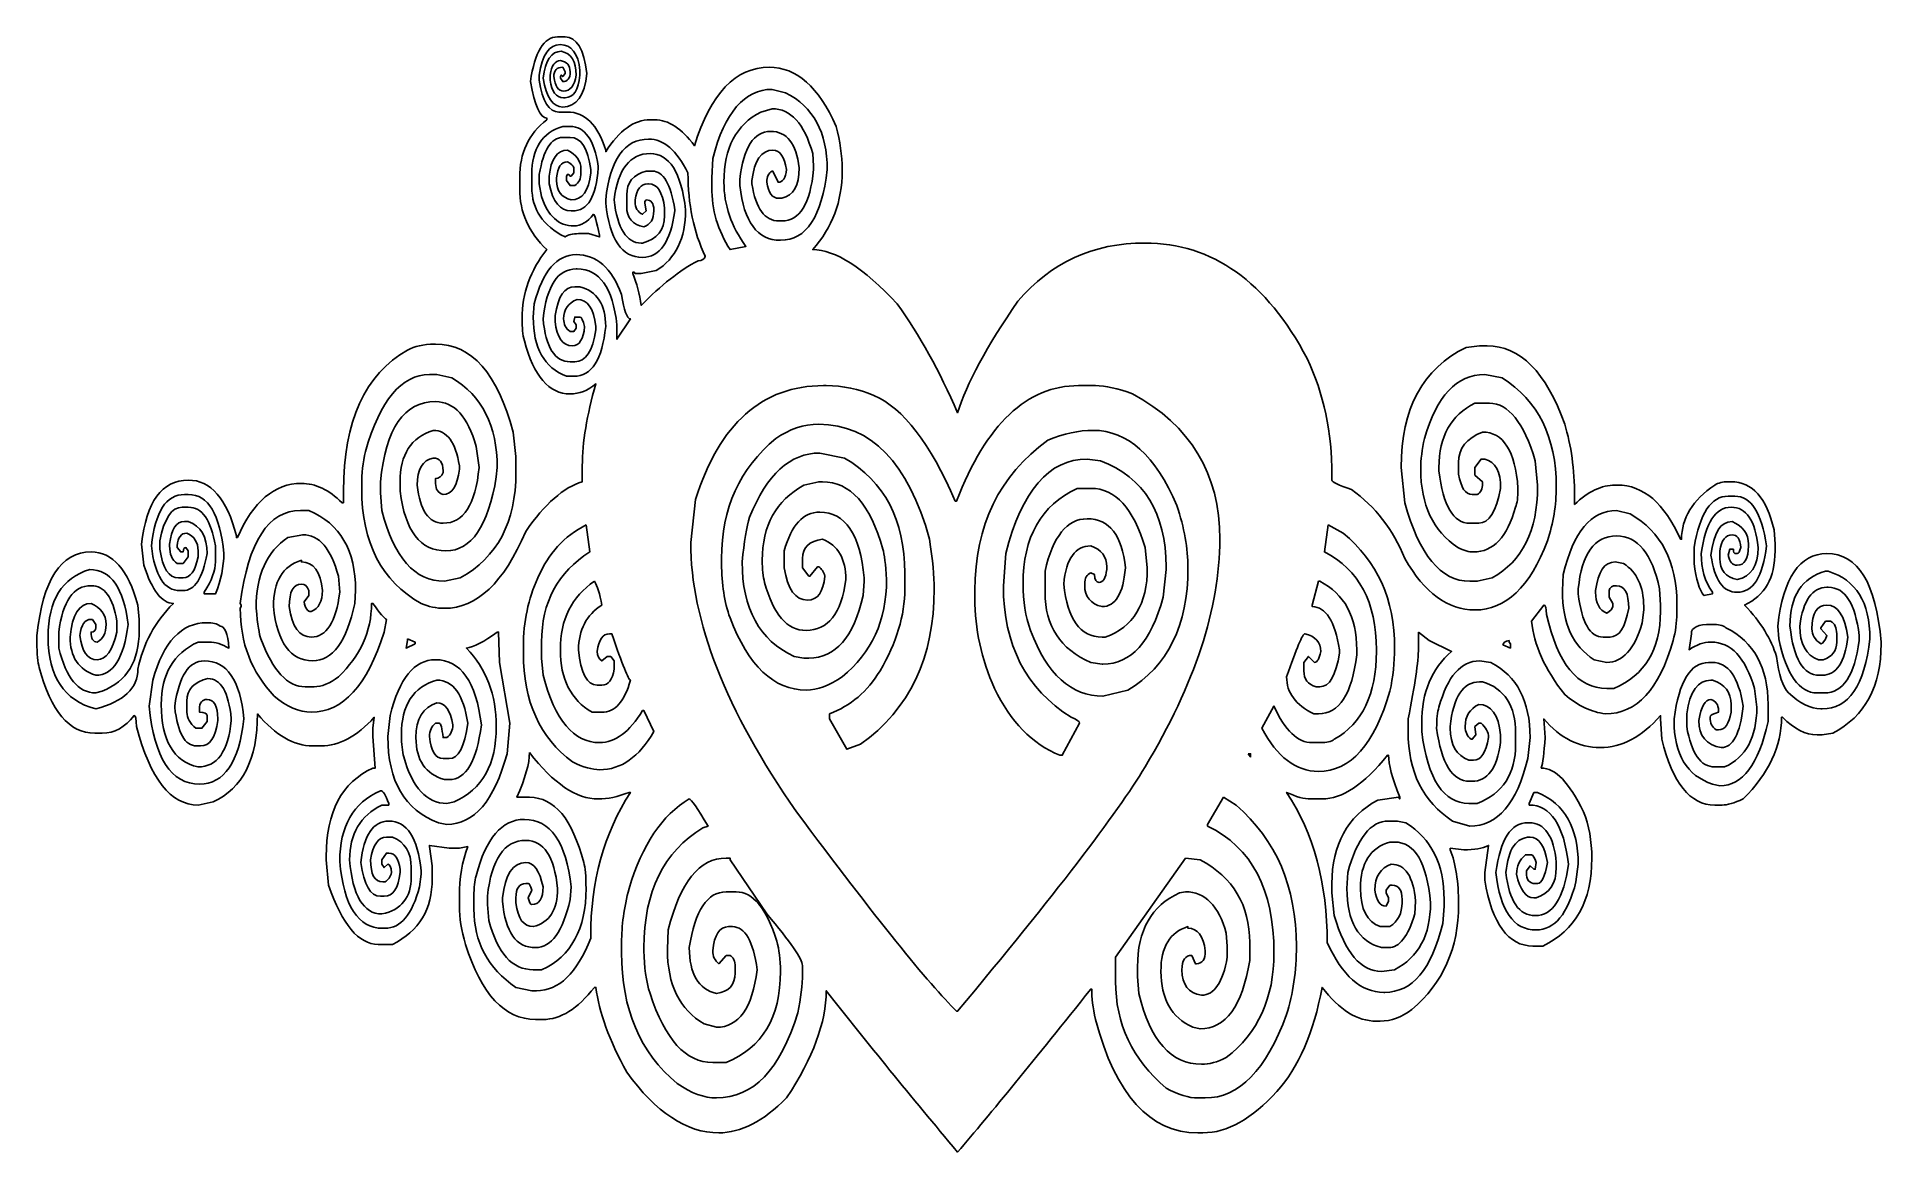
# Model space of a CAD drawing. Header units: centimetres. Extents: x -24.4 to 25.8, y -14.1 to 16.3.
import ezdxf

# ---------------------------------------------------------------- set-up
doc = ezdxf.new("R2010")
doc.units = ezdxf.units.CM
doc.header["$MEASUREMENT"] = 0
doc.layers.add('Layer 1', color=7, linetype='Continuous')

msp = doc.modelspace()

# ---------------------------------------------------------------- linework, layer by layer
at = {"layer": 'Layer 1', "color": 161}
for points, knots in [([(-10.26626, 16.26178), (-10.63947, 16.26176), (-10.88588, 15.85553), (-11.00461, 15.04305), (-11.00461, 15.04305), (-10.88588, 14.38098), (-10.73708, 14.05001), (-10.55895, 14.05003), (-10.55895, 14.05003), (-10.55895, 14.05003), (-10.55895, 14.00456), (-10.55895, 14.00456), (-10.55895, 14.00456), (-11.05091, 13.62336), (-11.29732, 13.09655), (-11.2973, 12.4245), (-11.2973, 12.4245), (-11.2973, 12.4245), (-11.2973, 12.12353), (-11.2973, 12.12353), (-11.2973, 12.12353), (-11.29732, 11.49156), (-11.05091, 10.9405), (-10.55895, 10.46906), (-10.55895, 10.46906), (-11.0085, 9.90731), (-11.23365, 9.28016), (-11.23364, 8.58804), (-11.23364, 8.58804), (-11.23365, 8.34728), (-11.2124, 8.14659), (-11.16997, 7.98611), (-11.16997, 7.98611), (-10.91554, 7.02312), (-10.4999, 6.54164), (-9.92312, 6.54165), (-9.92312, 6.54165), (-9.67717, 6.54164), (-9.44418, 6.63228), (-9.22363, 6.81285), (-9.22363, 6.81285), (-9.46962, 5.9602), (-9.59241, 5.21733), (-9.5924, 4.58539), (-9.5924, 4.58539), (-9.5924, 4.58539), (-9.5924, 4.14965), (-9.5924, 4.14965), (-9.5924, 4.14965), (-10.10132, 3.99918), (-10.61457, 3.54763), (-11.13194, 2.79532), (-11.13194, 2.79532), (-11.72568, 1.401), (-12.46326, 0.70345), (-13.34534, 0.70346), (-13.34534, 0.70346), (-13.56588, 0.70345), (-13.77762, 0.74877), (-13.98117, 0.83906), (-13.98117, 0.83906), (-15.05837, 1.4409), (-15.59762, 2.48399), (-15.59761, 3.96858), (-15.59761, 3.96858), (-15.59761, 3.96858), (-15.59761, 4.0587), (-15.59761, 4.0587), (-15.59761, 4.0587), (-15.59762, 4.36965), (-15.56378, 4.67553), (-15.49591, 4.97648), (-15.49591, 4.97648), (-15.09728, 6.37077), (-14.51551, 7.06832), (-13.75214, 7.06834), (-13.75214, 7.06834), (-13.75214, 7.06834), (-13.54874, 7.06834), (-13.54874, 7.06834), (-13.54874, 7.06834), (-13.54874, 7.06834), (-13.14195, 6.97822), (-13.14195, 6.97822), (-13.14195, 6.97822), (-12.31923, 6.48668), (-11.90751, 5.67422), (-11.9075, 4.54074), (-11.9075, 4.54074), (-11.9075, 4.54074), (-11.93313, 4.28443), (-11.93313, 4.28443), (-11.93313, 4.28443), (-12.15367, 2.94027), (-12.61182, 2.26862), (-13.30731, 2.26863), (-13.30731, 2.26863), (-14.00283, 2.26862), (-14.41846, 2.80998), (-14.55416, 3.89334), (-14.55416, 3.89334), (-14.55416, 3.89334), (-14.55416, 4.14965), (-14.55416, 4.14965), (-14.55416, 4.14965), (-14.55417, 4.89193), (-14.25266, 5.35804), (-13.65044, 5.54864), (-13.65044, 5.54864), (-13.27726, 5.54862), (-13.04034, 5.22736), (-12.93855, 4.58539), (-12.93855, 4.58539), (-12.93855, 4.58539), (-12.93855, 4.49527), (-12.93855, 4.49527), (-12.93855, 4.49527), (-12.98945, 4.03383), (-13.13742, 3.8032), (-13.38338, 3.80322), (-13.38338, 3.80322), (-13.5191, 3.84333), (-13.58679, 3.94367), (-13.58678, 4.10418), (-13.58678, 4.10418), (-13.58678, 4.10418), (-13.58678, 4.23978), (-13.58678, 4.23978), (-13.58678, 4.23978), (-13.49349, 4.23976), (-13.4258, 4.29479), (-13.38338, 4.40514), (-13.38338, 4.40514), (-13.38338, 4.40514), (-13.38338, 4.45062), (-13.38338, 4.45062), (-13.38338, 4.45062), (-13.38339, 4.68132), (-13.47234, 4.79622), (-13.65044, 4.79623), (-13.65044, 4.79623), (-13.93883, 4.73603), (-14.08371, 4.49002), (-14.0837, 4.0587), (-14.0837, 4.0587), (-14.00737, 3.36655), (-13.77355, 3.02103), (-13.38338, 3.02104), (-13.38338, 3.02104), (-12.8236, 3.02103), (-12.49691, 3.5276), (-12.40359, 4.54074), (-12.40359, 4.54074), (-12.40359, 4.54074), (-12.48049, 5.11208), (-12.48049, 5.11208), (-12.48049, 5.11208), (-12.70951, 5.92457), (-13.07789, 6.3308), (-13.58678, 6.33081), (-13.58678, 6.33081), (-14.44345, 6.3308), (-14.94411, 5.60413), (-15.08829, 4.14965), (-15.08829, 4.14965), (-15.08829, 4.14965), (-15.08829, 3.84869), (-15.08829, 3.84869), (-15.08829, 3.84869), (-15.08829, 3.84869), (-15.05025, 3.36665), (-15.05025, 3.36665), (-15.05025, 3.36665), (-14.71948, 2.08268), (-14.15112, 1.44097), (-13.34534, 1.44098), (-13.34534, 1.44098), (-13.34534, 1.44098), (-12.91292, 1.53111), (-12.91292, 1.53111), (-12.91292, 1.53111), (-11.9036, 2.09283), (-11.39902, 3.05095), (-11.399, 4.40514), (-11.399, 4.40514), (-11.399, 4.40514), (-11.399, 4.84171), (-11.399, 4.84171), (-11.399, 4.84171), (-11.399, 4.84171), (-11.47507, 5.50316), (-11.47507, 5.50316), (-11.47507, 5.50316), (-11.89917, 7.09807), (-12.60291, 7.89597), (-13.58678, 7.89599), (-13.58678, 7.89599), (-13.58678, 7.89599), (-13.61241, 7.89599), (-13.61241, 7.89599), (-13.61241, 7.89599), (-13.91776, 7.89597), (-14.16418, 7.84095), (-14.35076, 7.73062), (-14.35076, 7.73062), (-15.51277, 7.0786), (-16.09372, 5.79921), (-16.0937, 3.89334), (-16.0937, 3.89334), (-16.0937, 3.89334), (-16.0937, 3.57749), (-16.0937, 3.57749), (-16.0937, 3.57749), (-16.0937, 3.57749), (-16.13174, 3.57749), (-16.13174, 3.57749), (-16.13174, 3.57749), (-16.48798, 3.92856), (-16.85719, 4.10417), (-17.23885, 4.10418), (-17.23885, 4.10418), (-17.96829, 4.10417), (-18.54924, 3.61297), (-18.9818, 2.62995), (-18.9818, 2.62995), (-18.9818, 2.62995), (-19.0066, 2.62995), (-19.0066, 2.62995), (-19.0066, 2.62995), (-19.0066, 2.62995), (-19.0066, 2.6746), (-19.0066, 2.6746), (-19.0066, 2.6746), (-19.26954, 3.68772), (-19.70644, 4.19429), (-20.31712, 4.1943), (-20.31712, 4.1943), (-21.03807, 4.19429), (-21.46238, 3.61246), (-21.5896, 2.44888), (-21.5896, 2.44888), (-21.5896, 2.44888), (-21.52593, 1.87755), (-21.52593, 1.87755), (-21.52593, 1.87755), (-21.30541, 1.1854), (-21.03857, 0.83905), (-20.72474, 0.83906), (-20.72474, 0.83906), (-21.22517, 0.3375), (-21.54711, -0.25889), (-21.6913, -0.95102), (-21.6913, -0.95102), (-21.6913, -1.47263), (-22.07309, -1.83437), (-22.83645, -2.03498), (-22.83645, -2.03498), (-23.70159, -1.80428), (-24.13456, -1.15204), (-24.13456, -0.07872), (-24.13456, -0.07872), (-24.13456, 0.92437), (-23.75669, 1.53614), (-23.00181, 1.75683), (-23.00181, 1.75683), (-22.42506, 1.75682), (-22.07711, 1.26078), (-21.95836, 0.26772), (-21.95836, 0.26772), (-22.06863, -0.65514), (-22.36147, -1.11722), (-22.83645, -1.11721), (-22.83645, -1.11721), (-23.30294, -0.96675), (-23.53594, -0.6204), (-23.53594, -0.07872), (-23.53594, -0.07872), (-23.47657, 0.53316), (-23.28609, 0.83905), (-22.96378, 0.83906), (-22.96378, 0.83906), (-22.69236, 0.71867), (-22.55698, 0.52852), (-22.55698, 0.26772), (-22.55698, 0.26772), (-22.55698, 0.02697), (-22.63726, -0.13408), (-22.79841, -0.21432), (-22.79841, -0.21432), (-22.90868, -0.21433), (-22.96378, -0.12369), (-22.96378, 0.05688), (-22.96378, 0.05688), (-22.87896, 0.05687), (-22.83645, 0.09651), (-22.83645, 0.17677), (-22.83645, 0.17677), (-22.83645, 0.17677), (-22.83645, 0.26772), (-22.83645, 0.26772), (-22.83645, 0.26772), (-22.83645, 0.26772), (-22.92574, 0.40249), (-22.92574, 0.40249), (-22.92574, 0.40249), (-22.92574, 0.40249), (-22.96378, 0.40249), (-22.96378, 0.40249), (-22.96378, 0.40249), (-23.13341, 0.40248), (-23.23495, 0.25765), (-23.26887, -0.03324), (-23.26887, -0.03324), (-23.21799, -0.47461), (-23.06135, -0.69554), (-22.79841, -0.69553), (-22.79841, -0.69553), (-22.55245, -0.69554), (-22.37455, -0.44468), (-22.26428, 0.05688), (-22.26428, 0.05688), (-22.26428, 0.05688), (-22.26428, 0.35784), (-22.26428, 0.35784), (-22.26428, 0.35784), (-22.36607, 0.99982), (-22.59907, 1.32026), (-22.96378, 1.32027), (-22.96378, 1.32027), (-23.44724, 1.32026), (-23.74008, 0.89947), (-23.84186, 0.05688), (-23.84186, 0.05688), (-23.84186, 0.05688), (-23.84186, -0.37968), (-23.84186, -0.37968), (-23.84186, -0.37968), (-23.64678, -1.1922), (-23.31143, -1.59843), (-22.83645, -1.59842), (-22.83645, -1.59842), (-22.83645, -1.59842), (-22.65868, -1.55294), (-22.65868, -1.55294), (-22.65868, -1.55294), (-21.98863, -1.28212), (-21.65327, -0.73105), (-21.65326, 0.10153), (-21.65326, 0.10153), (-21.65326, 0.10153), (-21.65326, 0.40249), (-21.65326, 0.40249), (-21.65326, 0.40249), (-21.65326, 0.40249), (-21.6913, 0.79358), (-21.6913, 0.79358), (-21.6913, 0.79358), (-21.95423, 1.75654), (-22.37854, 2.23803), (-22.96378, 2.23804), (-22.96378, 2.23804), (-23.78651, 2.23803), (-24.2785, 1.48142), (-24.43965, -0.03324), (-24.43965, -0.03324), (-24.43965, -0.03324), (-24.43965, -0.21432), (-24.43965, -0.21432), (-24.43965, -0.21432), (-24.43966, -0.54535), (-24.4184, -0.77597), (-24.37599, -0.90637), (-24.37599, -0.90637), (-24.06217, -2.10006), (-23.55758, -2.69645), (-22.86208, -2.69644), (-22.86208, -2.69644), (-22.86208, -2.69644), (-22.65868, -2.69644), (-22.65868, -2.69644), (-22.65868, -2.69644), (-22.32789, -2.69645), (-22.03897, -2.53623), (-21.79299, -2.21523), (-21.79299, -2.21523), (-21.75059, -2.21524), (-21.72933, -2.31558), (-21.72933, -2.51619), (-21.72933, -2.51619), (-21.35614, -3.94059), (-20.79645, -4.65271), (-20.05005, -4.6527), (-20.05005, -4.6527), (-20.05005, -4.6527), (-19.64326, -4.56258), (-19.64326, -4.56258), (-19.64326, -4.56258), (-18.8375, -4.20147), (-18.43445, -3.40439), (-18.43444, -2.17058), (-18.43444, -2.17058), (-17.94251, -2.75238), (-17.44184, -3.04288), (-16.93293, -3.04288), (-16.93293, -3.04288), (-16.93293, -3.04288), (-16.7039, -3.04288), (-16.7039, -3.04288), (-16.7039, -3.04288), (-16.21197, -3.04288), (-15.72864, -2.78232), (-15.25365, -2.2607), (-15.25365, -2.2607), (-15.25365, -2.2607), (-15.29169, -2.56167), (-15.29169, -2.56167), (-15.29169, -2.56167), (-15.29169, -2.56167), (-15.29169, -2.78739), (-15.29169, -2.78739), (-15.29169, -2.78739), (-15.29169, -2.78739), (-15.22802, -3.6448), (-15.22802, -3.6448), (-15.22802, -3.6448), (-15.22802, -3.6448), (-15.29169, -3.6448), (-15.29169, -3.6448), (-15.29169, -3.6448), (-16.13987, -4.03602), (-16.56418, -4.83877), (-16.56417, -6.05251), (-16.56417, -6.05251), (-16.56417, -6.05251), (-16.56417, -6.14264), (-16.56417, -6.14264), (-16.56417, -6.14264), (-16.56417, -6.14264), (-16.5005, -6.83469), (-16.5005, -6.83469), (-16.5005, -6.83469), (-16.12732, -7.908), (-15.67783, -8.44451), (-15.15195, -8.44451), (-15.15195, -8.44451), (-15.15195, -8.44451), (-14.75756, -8.44451), (-14.75756, -8.44451), (-14.75756, -8.44451), (-14.03662, -8.0834), (-13.67609, -7.48619), (-13.67607, -6.65361), (-13.67607, -6.65361), (-13.67607, -6.65361), (-13.67607, -6.308), (-13.67607, -6.308), (-13.67607, -6.308), (-13.67607, -6.308), (-13.75214, -5.78132), (-13.75214, -5.78132), (-13.75214, -5.78132), (-13.75214, -5.78132), (-13.75214, -5.75155), (-13.75214, -5.75155), (-13.75214, -5.75155), (-13.75214, -5.75155), (-13.21801, -5.82679), (-13.21801, -5.82679), (-13.21801, -5.82679), (-13.21801, -5.82679), (-12.93855, -5.82679), (-12.93855, -5.82679), (-12.93855, -5.82679), (-12.93855, -5.82679), (-12.70952, -5.78132), (-12.70952, -5.78132), (-12.70952, -5.78132), (-12.8622, -6.19259), (-12.93856, -6.64414), (-12.93855, -7.13565), (-12.93855, -7.13565), (-12.93855, -7.13565), (-12.93855, -7.40602), (-12.93855, -7.40602), (-12.93855, -7.40602), (-12.93856, -7.72701), (-12.88346, -8.07337), (-12.77318, -8.44451), (-12.77318, -8.44451), (-12.34063, -9.80872), (-11.70458, -10.4909), (-10.86488, -10.4909), (-10.86488, -10.4909), (-10.86488, -10.4909), (-10.66065, -10.4909), (-10.66065, -10.4909), (-10.66065, -10.4909), (-10.18569, -10.4909), (-9.7197, -10.19957), (-9.26167, -9.61777), (-9.26167, -9.61777), (-9.26167, -9.61777), (-9.22363, -9.61777), (-9.22363, -9.61777), (-9.22363, -9.61777), (-9.13883, -10.28985), (-8.85858, -11.05781), (-8.38358, -11.92048), (-8.38358, -11.92048), (-7.58632, -13.02388), (-6.75112, -13.57577), (-5.87748, -13.57577), (-5.87748, -13.57577), (-5.2753, -13.57577), (-4.66051, -13.25936), (-4.03284, -12.62741), (-4.03284, -12.62741), (-3.31191, -11.53403), (-2.95138, -10.56135), (-2.95135, -9.70872), (-2.95135, -9.70872), (-1.83179, -11.13312), (-0.63998, -12.59699), (0.62383, -14.10163), (0.62383, -14.10163), (1.52286, -13.04838), (2.73201, -11.56913), (4.25027, -9.66325), (4.25027, -9.66325), (4.25027, -9.66325), (4.27508, -9.66325), (4.27508, -9.66325), (4.27508, -9.66325), (4.27505, -9.89396), (4.30889, -10.16991), (4.37678, -10.4909), (4.37678, -10.4909), (4.92806, -12.54724), (5.85695, -13.57577), (7.16317, -13.57577), (7.16317, -13.57577), (7.16317, -13.57577), (7.30373, -13.57577), (7.30373, -13.57577), (7.30373, -13.57577), (7.96527, -13.57577), (8.63516, -13.19948), (9.31374, -12.44716), (9.31374, -12.44716), (9.90742, -11.79515), (10.31831, -10.85158), (10.54736, -9.61777), (10.54736, -9.61777), (11.01381, -10.22966), (11.50581, -10.53637), (12.02324, -10.53637), (12.02324, -10.53637), (12.02324, -10.53637), (12.12494, -10.53637), (12.12494, -10.53637), (12.12494, -10.53637), (12.43024, -10.53637), (12.71916, -10.43035), (12.99062, -10.2197), (12.99062, -10.2197), (13.83875, -9.49747), (14.26222, -8.54503), (14.26227, -7.36137), (14.26227, -7.36137), (14.26223, -6.73946), (14.18587, -6.24259), (14.03324, -5.87144), (14.03324, -5.87144), (14.03324, -5.87144), (14.03324, -5.82679), (14.03324, -5.82679), (14.03324, -5.82679), (14.03324, -5.82679), (14.40283, -5.87144), (14.40283, -5.87144), (14.40283, -5.87144), (14.69117, -5.87144), (14.9155, -5.8318), (15.07669, -5.75155), (15.07669, -5.75155), (15.07669, -5.75155), (14.97499, -6.48825), (14.97499, -6.48825), (14.97499, -6.48825), (14.97499, -6.48825), (14.97499, -6.69909), (14.97499, -6.69909), (14.97499, -6.69909), (15.17851, -7.89277), (15.61541, -8.48999), (16.28551, -8.48999), (16.28551, -8.48999), (16.28551, -8.48999), (16.55257, -8.48999), (16.55257, -8.48999), (16.55257, -8.48999), (17.44311, -8.06869), (17.88867, -7.27079), (17.88872, -6.09716), (17.88872, -6.09716), (17.88867, -5.62571), (17.81232, -5.20493), (17.65969, -4.83378), (17.65969, -4.83378), (17.27797, -4.04134), (16.89617, -3.64481), (16.51454, -3.6448), (16.51454, -3.6448), (16.5569, -3.51441), (16.59075, -3.23846), (16.61624, -2.81716), (16.61624, -2.81716), (16.61624, -2.81716), (16.5782, -2.30535), (16.5782, -2.30535), (16.5782, -2.30535), (17.02769, -2.82697), (17.54095, -3.08836), (18.11775, -3.08835), (18.11775, -3.08835), (18.70294, -3.08836), (19.25004, -2.79703), (19.75899, -2.21523), (19.75899, -2.21523), (19.75899, -2.21523), (19.75899, -2.30535), (19.75899, -2.30535), (19.75899, -2.30535), (19.75899, -2.30535), (19.79702, -2.86263), (19.79702, -2.86263), (19.79702, -2.86263), (20.08536, -4.05632), (20.56476, -4.65271), (21.23487, -4.6527), (21.23487, -4.6527), (21.23487, -4.6527), (21.43827, -4.6527), (21.43827, -4.6527), (21.43827, -4.6527), (21.57393, -4.65271), (21.76441, -4.59768), (22.01043, -4.48734), (22.01043, -4.48734), (22.70588, -3.79521), (23.05383, -3.05316), (23.05388, -2.2607), (23.05388, -2.2607), (23.05388, -2.2607), (23.07951, -2.2607), (23.07951, -2.2607), (23.07951, -2.2607), (23.39329, -2.5817), (23.70739, -2.74192), (24.02126, -2.74191), (24.02126, -2.74191), (24.02126, -2.74191), (24.161, -2.74191), (24.161, -2.74191), (24.161, -2.74191), (24.161, -2.74191), (24.45369, -2.69644), (24.45369, -2.69644), (24.45369, -2.69644), (25.32726, -2.23502), (25.76421, -1.42256), (25.76421, -0.25897), (25.76421, -0.25897), (25.76421, -0.25897), (25.76421, -0.21432), (25.76421, -0.21432), (25.76421, -0.21432), (25.62845, 1.39063), (25.13645, 2.19338), (24.28833, 2.19339), (24.28833, 2.19339), (23.54188, 2.19338), (23.09632, 1.53629), (22.95218, 0.22225), (22.95218, 0.22225), (22.95218, 0.22225), (22.97781, -0.12419), (22.97781, -0.12419), (22.97781, -0.12419), (23.18981, -1.10724), (23.53775, -1.59843), (24.02126, -1.59842), (24.02126, -1.59842), (24.02126, -1.59842), (24.22466, -1.59842), (24.22466, -1.59842), (24.22466, -1.59842), (24.73351, -1.59843), (25.04679, -1.12179), (25.16559, -0.16884), (25.16559, -0.16884), (25.16559, -0.16884), (25.16559, -0.03324), (25.16559, -0.03324), (25.16559, -0.03324), (25.06375, 0.83944), (24.78432, 1.27561), (24.32636, 1.27562), (24.32636, 1.27562), (24.32636, 1.27562), (24.28833, 1.27562), (24.28833, 1.27562), (24.28833, 1.27562), (23.88963, 1.27561), (23.64322, 0.9244), (23.54997, 0.22225), (23.54997, 0.22225), (23.54992, -0.26928), (23.71998, -0.57516), (24.0593, -0.69553), (24.0593, -0.69553), (24.0593, -0.69553), (24.18663, -0.69553), (24.18663, -0.69553), (24.18663, -0.69553), (24.43254, -0.61529), (24.55539, -0.45507), (24.55539, -0.21432), (24.55539, -0.21432), (24.55539, -0.21432), (24.55539, 0.01141), (24.55539, 0.01141), (24.55539, 0.01141), (24.55534, 0.17189), (24.50024, 0.28762), (24.39003, 0.35784), (24.39003, 0.35784), (24.39003, 0.35784), (24.25029, 0.35784), (24.25029, 0.35784), (24.25029, 0.35784), (24.25029, 0.35784), (24.12296, 0.17677), (24.12296, 0.17677), (24.12296, 0.17677), (24.12296, 0.17677), (24.12296, 0.147), (24.12296, 0.147), (24.12296, 0.147), (24.12296, 0.147), (24.28833, -0.03324), (24.28833, -0.03324), (24.28833, -0.03324), (24.23739, -0.18372), (24.18229, -0.25897), (24.12296, -0.25897), (24.12296, -0.25897), (23.96176, -0.15866), (23.8807, -0.02353), (23.8807, 0.147), (23.8807, 0.147), (23.88065, 0.57833), (24.01686, 0.79357), (24.28833, 0.79358), (24.28833, 0.79358), (24.58514, 0.79357), (24.77562, 0.50307), (24.86049, -0.07872), (24.86049, -0.07872), (24.77562, -0.77086), (24.54262, -1.11722), (24.161, -1.11721), (24.161, -1.11721), (24.161, -1.11721), (24.08493, -1.11721), (24.08493, -1.11721), (24.08493, -1.11721), (23.64383, -1.11722), (23.37616, -0.67052), (23.28291, 0.22225), (23.28291, 0.22225), (23.28286, 1.03474), (23.60563, 1.53161), (24.25029, 1.71218), (24.25029, 1.71218), (24.25029, 1.71218), (24.32636, 1.71218), (24.32636, 1.71218), (24.32636, 1.71218), (25.08118, 1.48146), (25.45828, 0.86886), (25.45828, -0.12419), (25.45828, -0.12419), (25.31404, -1.39813), (24.88189, -2.03499), (24.161, -2.03498), (24.161, -2.03498), (24.161, -2.03498), (24.12296, -2.03498), (24.12296, -2.03498), (24.12296, -2.03498), (23.84302, -2.03499), (23.55017, -1.88932), (23.24488, -1.59842), (23.24488, -1.59842), (23.09215, -1.43793), (22.98195, -1.10696), (22.91415, -0.6054), (22.91415, -0.6054), (22.77839, -0.14399), (22.49029, 0.32212), (22.04929, 0.79358), (22.04929, 0.79358), (22.60055, 1.04434), (22.87606, 1.53636), (22.87611, 2.26863), (22.87611, 2.26863), (22.87611, 2.26863), (22.87611, 2.44888), (22.87611, 2.44888), (22.87611, 2.44888), (22.87611, 2.44888), (22.85048, 2.83997), (22.85048, 2.83997), (22.85048, 2.83997), (22.64687, 3.71265), (22.25641, 4.14964), (21.6797, 4.14965), (21.6797, 4.14965), (21.6797, 4.14965), (21.60363, 4.14965), (21.60363, 4.14965), (21.60363, 4.14965), (21.45091, 4.14964), (21.32812, 4.11888), (21.23487, 4.0587), (21.23487, 4.0587), (20.63262, 3.64742), (20.3311, 3.15623), (20.33115, 2.58448), (20.33115, 2.58448), (20.33115, 2.58448), (20.30552, 2.58448), (20.30552, 2.58448), (20.30552, 2.58448), (19.86442, 3.5675), (19.29215, 4.05869), (18.58821, 4.0587), (18.58821, 4.0587), (18.58821, 4.0587), (18.52454, 4.0587), (18.52454, 4.0587), (18.52454, 4.0587), (18.15978, 4.05869), (17.79141, 3.88309), (17.41826, 3.53202), (17.41826, 3.53202), (17.41826, 3.53202), (17.41826, 3.75774), (17.41826, 3.75774), (17.41826, 3.75774), (17.41821, 4.48999), (17.32844, 5.14222), (17.15036, 5.714), (17.15036, 5.714), (16.64142, 7.13838), (15.93768, 7.8505), (15.03866, 7.85051), (15.03866, 7.85051), (15.03866, 7.85051), (14.83526, 7.85051), (14.83526, 7.85051), (14.83526, 7.85051), (14.83526, 7.85051), (14.4665, 7.80587), (14.4665, 7.80587), (14.4665, 7.80587), (13.28749, 7.23408), (12.69787, 6.14568), (12.69792, 4.54074), (12.69792, 4.54074), (12.69792, 4.54074), (12.79962, 3.57749), (12.79962, 3.57749), (12.79962, 3.57749), (13.18974, 2.15309), (13.77935, 1.44097), (14.5682, 1.44098), (14.5682, 1.44098), (14.5682, 1.44098), (14.7716, 1.44098), (14.7716, 1.44098), (14.7716, 1.44098), (14.7716, 1.44098), (15.17839, 1.53111), (15.17839, 1.53111), (15.17839, 1.53111), (16.00108, 1.99252), (16.41279, 2.82036), (16.41284, 4.01406), (16.41284, 4.01406), (16.41284, 4.01406), (16.41284, 4.0587), (16.41284, 4.0587), (16.41284, 4.0587), (16.41284, 4.0587), (16.34917, 4.72099), (16.34917, 4.72099), (16.34917, 4.72099), (16.03531, 5.76419), (15.61967, 6.28615), (15.10232, 6.28617), (15.10232, 6.28617), (15.10232, 6.28617), (14.70793, 6.28617), (14.70793, 6.28617), (14.70793, 6.28617), (14.05479, 5.96516), (13.7281, 5.38333), (13.72814, 4.54074), (13.72814, 4.54074), (13.72814, 4.54074), (13.72814, 4.45062), (13.72814, 4.45062), (13.72814, 4.45062), (13.83837, 3.49766), (14.11862, 3.02103), (14.5682, 3.02104), (14.5682, 3.02104), (14.5682, 3.02104), (14.80963, 3.02104), (14.80963, 3.02104), (14.80963, 3.02104), (15.08948, 3.02103), (15.28864, 3.33662), (15.40742, 3.96858), (15.40742, 3.96858), (15.40738, 4.41996), (15.26333, 4.6862), (14.97499, 4.76646), (14.97499, 4.76646), (14.97499, 4.76646), (14.87329, 4.76646), (14.87329, 4.76646), (14.87329, 4.76646), (14.87329, 4.76646), (14.70793, 4.54074), (14.70793, 4.54074), (14.70793, 4.54074), (14.70793, 4.54074), (14.70793, 4.3299), (14.70793, 4.3299), (14.70793, 4.3299), (14.70793, 4.3299), (14.91133, 4.14965), (14.91133, 4.14965), (14.91133, 4.14965), (14.91133, 4.14965), (14.91133, 4.10418), (14.91133, 4.10418), (14.91133, 4.10418), (14.91129, 3.9537), (14.86485, 3.85336), (14.7716, 3.80322), (14.7716, 3.80322), (14.7716, 3.80322), (14.63186, 3.80322), (14.63186, 3.80322), (14.63186, 3.80322), (14.44522, 3.8032), (14.3216, 3.98851), (14.26227, 4.35967), (14.26227, 4.35967), (14.26227, 4.35967), (14.26227, 4.67634), (14.26227, 4.67634), (14.26227, 4.67634), (14.26223, 5.0575), (14.47872, 5.33262), (14.91133, 5.50316), (14.91133, 5.50316), (15.47956, 5.50315), (15.80233, 4.99172), (15.87871, 3.96858), (15.87871, 3.96858), (15.87871, 3.96858), (15.87871, 3.93881), (15.87871, 3.93881), (15.87871, 3.93881), (15.87867, 3.72815), (15.85741, 3.5671), (15.81505, 3.45678), (15.81505, 3.45678), (15.586, 2.64426), (15.2042, 2.23803), (14.6699, 2.23804), (14.6699, 2.23804), (14.54263, 2.23803), (14.39858, 2.2785), (14.23747, 2.35876), (14.23747, 2.35876), (13.56737, 2.81014), (13.232, 3.52225), (13.23205, 4.49527), (13.23205, 4.49527), (13.23201, 4.75606), (13.26586, 5.032), (13.33375, 5.32292), (13.33375, 5.32292), (13.6645, 6.48649), (14.2116, 7.06832), (14.97499, 7.06834), (14.97499, 7.06834), (14.97499, 7.06834), (15.44546, 6.97822), (15.44546, 6.97822), (15.44546, 6.97822), (16.42929, 6.35628), (16.92129, 5.36822), (16.92134, 4.01406), (16.92134, 4.01406), (16.92129, 3.51249), (16.84101, 3.02048), (16.6799, 2.539), (16.6799, 2.539), (16.20488, 1.28512), (15.54758, 0.6588), (14.70793, 0.65881), (14.70793, 0.65881), (13.96998, 0.6588), (13.33393, 1.1249), (12.79962, 2.05779), (12.79962, 2.05779), (12.47728, 2.85023), (11.99395, 3.47738), (11.34938, 3.93881), (11.34938, 3.93881), (10.9931, 4.05917), (10.81437, 4.14413), (10.81442, 4.1943), (10.81442, 4.1943), (10.81442, 4.1943), (10.81442, 4.3299), (10.81442, 4.3299), (10.81442, 4.3299), (10.81438, 5.49348), (10.59005, 6.55194), (10.14056, 7.5049), (10.14056, 7.5049), (9.02942, 9.60135), (7.55817, 10.64929), (5.72615, 10.64931), (5.72615, 10.64931), (4.31815, 10.64929), (3.16411, 10.12248), (2.26507, 9.06925), (2.26507, 9.06925), (1.41687, 7.83543), (0.86977, 6.82228), (0.62383, 6.02985), (0.62383, 6.02985), (0.13186, 7.16333), (-0.41524, 8.15139), (-1.01742, 8.99401), (-1.01742, 8.99401), (-1.94195, 9.97702), (-2.70946, 10.46904), (-3.32012, 10.46906), (-3.32012, 10.46906), (-2.78579, 11.0709), (-2.51812, 11.78301), (-2.5181, 12.60557), (-2.5181, 12.60557), (-2.5181, 12.60557), (-2.5181, 12.65022), (-2.5181, 12.65022), (-2.5181, 12.65022), (-2.51812, 13.03137), (-2.57323, 13.42305), (-2.68346, 13.82431), (-2.68346, 13.82431), (-3.14998, 14.8976), (-3.75693, 15.43411), (-4.5033, 15.43413), (-4.5033, 15.43413), (-5.41935, 15.43411), (-6.09791, 14.722), (-6.53894, 13.29762), (-6.53894, 13.29762), (-6.88671, 13.76906), (-7.24725, 14.00453), (-7.62042, 14.00456), (-7.62042, 14.00456), (-7.62042, 14.00456), (-7.74775, 14.00456), (-7.74775, 14.00456), (-7.74775, 14.00456), (-8.18034, 14.00453), (-8.58256, 13.71403), (-8.95574, 13.13226), (-8.95574, 13.13226), (-8.95574, 13.13226), (-8.95574, 13.17691), (-8.95574, 13.17691), (-8.95574, 13.17691), (-9.1678, 13.86902), (-9.51575, 14.21537), (-9.99919, 14.2154), (-9.99919, 14.2154), (-9.99919, 14.2154), (-10.22822, 14.2154), (-10.22822, 14.2154), (-10.22822, 14.2154), (-10.49965, 14.21537), (-10.67755, 14.50588), (-10.76235, 15.0877), (-10.76235, 15.0877), (-10.76235, 15.0877), (-10.76235, 15.22329), (-10.76235, 15.22329), (-10.76235, 15.22329), (-10.68603, 15.77497), (-10.49555, 16.05092), (-10.19019, 16.05094), (-10.19019, 16.05094), (-9.88486, 16.05092), (-9.70697, 15.81544), (-9.65606, 15.34401), (-9.65606, 15.34401), (-9.65606, 15.34401), (-9.65606, 15.22329), (-9.65606, 15.22329), (-9.65606, 15.22329), (-9.69849, 14.812), (-9.83387, 14.60646), (-10.06286, 14.60648), (-10.06286, 14.60648), (-10.06286, 14.60648), (-10.10089, 14.60648), (-10.10089, 14.60648), (-10.10089, 14.60648), (-10.30447, 14.60646), (-10.42809, 14.76668), (-10.47048, 15.0877), (-10.47048, 15.0877), (-10.47048, 15.0877), (-10.47048, 15.22329), (-10.47048, 15.22329), (-10.47048, 15.22329), (-10.42809, 15.48407), (-10.33439, 15.61436), (-10.19019, 15.61438), (-10.19019, 15.61438), (-10.01209, 15.58426), (-9.92314, 15.48392), (-9.92312, 15.31342), (-9.92312, 15.31342), (-9.92314, 15.13284), (-9.99083, 15.04302), (-10.12652, 15.04305), (-10.12652, 15.04305), (-10.12652, 15.04305), (-10.19019, 15.13317), (-10.19019, 15.13317), (-10.19019, 15.13317), (-10.19019, 15.13317), (-10.19019, 15.17865), (-10.19019, 15.17865), (-10.19019, 15.17865), (-10.19019, 15.17865), (-10.16456, 15.22329), (-10.16456, 15.22329), (-10.16456, 15.22329), (-10.16456, 15.22329), (-10.12652, 15.17865), (-10.12652, 15.17865), (-10.12652, 15.17865), (-10.12652, 15.17865), (-10.06286, 15.26877), (-10.06286, 15.26877), (-10.06286, 15.26877), (-10.06286, 15.26877), (-10.06286, 15.31342), (-10.06286, 15.31342), (-10.06286, 15.31342), (-10.06286, 15.31342), (-10.12652, 15.43413), (-10.12652, 15.43413), (-10.12652, 15.43413), (-10.28769, 15.43411), (-10.36797, 15.34915), (-10.36796, 15.17865), (-10.36796, 15.17865), (-10.33405, 14.91782), (-10.2451, 14.78753), (-10.10089, 14.78756), (-10.10089, 14.78756), (-9.92279, 14.78753), (-9.80867, 14.93237), (-9.75776, 15.22329), (-9.75776, 15.22329), (-9.75778, 15.59441), (-9.89316, 15.81049), (-10.16456, 15.8707), (-10.16456, 15.8707), (-10.43599, 15.87067), (-10.6013, 15.62466), (-10.66065, 15.13317), (-10.66065, 15.13317), (-10.56737, 14.61154), (-10.38947, 14.35097), (-10.12652, 14.351), (-10.12652, 14.351), (-9.75334, 14.35097), (-9.53294, 14.65686), (-9.46506, 15.26877), (-9.46506, 15.26877), (-9.5499, 15.93079), (-9.74905, 16.26176), (-10.06286, 16.26178), (-10.06286, 16.26178), (-10.06286, 16.26178), (-10.26626, 16.26178), (-10.26626, 16.26178)], [0, 0, 0, 0, 0.00325733, 0.00325733, 0.00325733, 0.00325733, 0.00651466, 0.00651466, 0.00651466, 0.00651466, 0.00977199, 0.00977199, 0.00977199, 0.00977199, 0.01302932, 0.01302932, 0.01302932, 0.01302932, 0.01628664, 0.01628664, 0.01628664, 0.01628664, 0.01954397, 0.01954397, 0.01954397, 0.01954397, 0.0228013, 0.0228013, 0.0228013, 0.0228013, 0.02605863, 0.02605863, 0.02605863, 0.02605863, 0.02931596, 0.02931596, 0.02931596, 0.02931596, 0.03257329, 0.03257329, 0.03257329, 0.03257329, 0.03583062, 0.03583062, 0.03583062, 0.03583062, 0.03908795, 0.03908795, 0.03908795, 0.03908795, 0.04234528, 0.04234528, 0.04234528, 0.04234528, 0.04560261, 0.04560261, 0.04560261, 0.04560261, 0.04885993, 0.04885993, 0.04885993, 0.04885993, 0.05211726, 0.05211726, 0.05211726, 0.05211726, 0.05537459, 0.05537459, 0.05537459, 0.05537459, 0.05863192, 0.05863192, 0.05863192, 0.05863192, 0.06188925, 0.06188925, 0.06188925, 0.06188925, 0.06514658, 0.06514658, 0.06514658, 0.06514658, 0.06840391, 0.06840391, 0.06840391, 0.06840391, 0.07166124, 0.07166124, 0.07166124, 0.07166124, 0.07491857, 0.07491857, 0.07491857, 0.07491857, 0.0781759, 0.0781759, 0.0781759, 0.0781759, 0.08143322, 0.08143322, 0.08143322, 0.08143322, 0.08469055, 0.08469055, 0.08469055, 0.08469055, 0.08794788, 0.08794788, 0.08794788, 0.08794788, 0.09120521, 0.09120521, 0.09120521, 0.09120521, 0.09446254, 0.09446254, 0.09446254, 0.09446254, 0.09771987, 0.09771987, 0.09771987, 0.09771987, 0.1009772, 0.1009772, 0.1009772, 0.1009772, 0.10423453, 0.10423453, 0.10423453, 0.10423453, 0.10749186, 0.10749186, 0.10749186, 0.10749186, 0.11074919, 0.11074919, 0.11074919, 0.11074919, 0.11400651, 0.11400651, 0.11400651, 0.11400651, 0.11726384, 0.11726384, 0.11726384, 0.11726384, 0.12052117, 0.12052117, 0.12052117, 0.12052117, 0.1237785, 0.1237785, 0.1237785, 0.1237785, 0.12703583, 0.12703583, 0.12703583, 0.12703583, 0.13029316, 0.13029316, 0.13029316, 0.13029316, 0.13355049, 0.13355049, 0.13355049, 0.13355049, 0.13680782, 0.13680782, 0.13680782, 0.13680782, 0.14006515, 0.14006515, 0.14006515, 0.14006515, 0.14332248, 0.14332248, 0.14332248, 0.14332248, 0.1465798, 0.1465798, 0.1465798, 0.1465798, 0.14983713, 0.14983713, 0.14983713, 0.14983713, 0.15309446, 0.15309446, 0.15309446, 0.15309446, 0.15635179, 0.15635179, 0.15635179, 0.15635179, 0.15960912, 0.15960912, 0.15960912, 0.15960912, 0.16286645, 0.16286645, 0.16286645, 0.16286645, 0.16612378, 0.16612378, 0.16612378, 0.16612378, 0.16938111, 0.16938111, 0.16938111, 0.16938111, 0.17263844, 0.17263844, 0.17263844, 0.17263844, 0.17589577, 0.17589577, 0.17589577, 0.17589577, 0.17915309, 0.17915309, 0.17915309, 0.17915309, 0.18241042, 0.18241042, 0.18241042, 0.18241042, 0.18566775, 0.18566775, 0.18566775, 0.18566775, 0.18892508, 0.18892508, 0.18892508, 0.18892508, 0.19218241, 0.19218241, 0.19218241, 0.19218241, 0.19543974, 0.19543974, 0.19543974, 0.19543974, 0.19869707, 0.19869707, 0.19869707, 0.19869707, 0.2019544, 0.2019544, 0.2019544, 0.2019544, 0.20521173, 0.20521173, 0.20521173, 0.20521173, 0.20846906, 0.20846906, 0.20846906, 0.20846906, 0.21172638, 0.21172638, 0.21172638, 0.21172638, 0.21498371, 0.21498371, 0.21498371, 0.21498371, 0.21824104, 0.21824104, 0.21824104, 0.21824104, 0.22149837, 0.22149837, 0.22149837, 0.22149837, 0.2247557, 0.2247557, 0.2247557, 0.2247557, 0.22801303, 0.22801303, 0.22801303, 0.22801303, 0.23127036, 0.23127036, 0.23127036, 0.23127036, 0.23452769, 0.23452769, 0.23452769, 0.23452769, 0.23778502, 0.23778502, 0.23778502, 0.23778502, 0.24104235, 0.24104235, 0.24104235, 0.24104235, 0.24429967, 0.24429967, 0.24429967, 0.24429967, 0.247557, 0.247557, 0.247557, 0.247557, 0.25081433, 0.25081433, 0.25081433, 0.25081433, 0.25407166, 0.25407166, 0.25407166, 0.25407166, 0.25732899, 0.25732899, 0.25732899, 0.25732899, 0.26058632, 0.26058632, 0.26058632, 0.26058632, 0.26384365, 0.26384365, 0.26384365, 0.26384365, 0.26710098, 0.26710098, 0.26710098, 0.26710098, 0.27035831, 0.27035831, 0.27035831, 0.27035831, 0.27361564, 0.27361564, 0.27361564, 0.27361564, 0.27687296, 0.27687296, 0.27687296, 0.27687296, 0.28013029, 0.28013029, 0.28013029, 0.28013029, 0.28338762, 0.28338762, 0.28338762, 0.28338762, 0.28664495, 0.28664495, 0.28664495, 0.28664495, 0.28990228, 0.28990228, 0.28990228, 0.28990228, 0.29315961, 0.29315961, 0.29315961, 0.29315961, 0.29641694, 0.29641694, 0.29641694, 0.29641694, 0.29967427, 0.29967427, 0.29967427, 0.29967427, 0.3029316, 0.3029316, 0.3029316, 0.3029316, 0.30618893, 0.30618893, 0.30618893, 0.30618893, 0.30944625, 0.30944625, 0.30944625, 0.30944625, 0.31270358, 0.31270358, 0.31270358, 0.31270358, 0.31596091, 0.31596091, 0.31596091, 0.31596091, 0.31921824, 0.31921824, 0.31921824, 0.31921824, 0.32247557, 0.32247557, 0.32247557, 0.32247557, 0.3257329, 0.3257329, 0.3257329, 0.3257329, 0.32899023, 0.32899023, 0.32899023, 0.32899023, 0.33224756, 0.33224756, 0.33224756, 0.33224756, 0.33550489, 0.33550489, 0.33550489, 0.33550489, 0.33876221, 0.33876221, 0.33876221, 0.33876221, 0.34201954, 0.34201954, 0.34201954, 0.34201954, 0.34527687, 0.34527687, 0.34527687, 0.34527687, 0.3485342, 0.3485342, 0.3485342, 0.3485342, 0.35179153, 0.35179153, 0.35179153, 0.35179153, 0.35504886, 0.35504886, 0.35504886, 0.35504886, 0.35830619, 0.35830619, 0.35830619, 0.35830619, 0.36156352, 0.36156352, 0.36156352, 0.36156352, 0.36482085, 0.36482085, 0.36482085, 0.36482085, 0.36807818, 0.36807818, 0.36807818, 0.36807818, 0.3713355, 0.3713355, 0.3713355, 0.3713355, 0.37459283, 0.37459283, 0.37459283, 0.37459283, 0.37785016, 0.37785016, 0.37785016, 0.37785016, 0.38110749, 0.38110749, 0.38110749, 0.38110749, 0.38436482, 0.38436482, 0.38436482, 0.38436482, 0.38762215, 0.38762215, 0.38762215, 0.38762215, 0.39087948, 0.39087948, 0.39087948, 0.39087948, 0.39413681, 0.39413681, 0.39413681, 0.39413681, 0.39739414, 0.39739414, 0.39739414, 0.39739414, 0.40065147, 0.40065147, 0.40065147, 0.40065147, 0.40390879, 0.40390879, 0.40390879, 0.40390879, 0.40716612, 0.40716612, 0.40716612, 0.40716612, 0.41042345, 0.41042345, 0.41042345, 0.41042345, 0.41368078, 0.41368078, 0.41368078, 0.41368078, 0.41693811, 0.41693811, 0.41693811, 0.41693811, 0.42019544, 0.42019544, 0.42019544, 0.42019544, 0.42345277, 0.42345277, 0.42345277, 0.42345277, 0.4267101, 0.4267101, 0.4267101, 0.4267101, 0.42996743, 0.42996743, 0.42996743, 0.42996743, 0.43322476, 0.43322476, 0.43322476, 0.43322476, 0.43648208, 0.43648208, 0.43648208, 0.43648208, 0.43973941, 0.43973941, 0.43973941, 0.43973941, 0.44299674, 0.44299674, 0.44299674, 0.44299674, 0.44625407, 0.44625407, 0.44625407, 0.44625407, 0.4495114, 0.4495114, 0.4495114, 0.4495114, 0.45276873, 0.45276873, 0.45276873, 0.45276873, 0.45602606, 0.45602606, 0.45602606, 0.45602606, 0.45928339, 0.45928339, 0.45928339, 0.45928339, 0.46254072, 0.46254072, 0.46254072, 0.46254072, 0.46579805, 0.46579805, 0.46579805, 0.46579805, 0.46905537, 0.46905537, 0.46905537, 0.46905537, 0.4723127, 0.4723127, 0.4723127, 0.4723127, 0.47557003, 0.47557003, 0.47557003, 0.47557003, 0.47882736, 0.47882736, 0.47882736, 0.47882736, 0.48208469, 0.48208469, 0.48208469, 0.48208469, 0.48534202, 0.48534202, 0.48534202, 0.48534202, 0.48859935, 0.48859935, 0.48859935, 0.48859935, 0.49185668, 0.49185668, 0.49185668, 0.49185668, 0.49511401, 0.49511401, 0.49511401, 0.49511401, 0.49837134, 0.49837134, 0.49837134, 0.49837134, 0.50162866, 0.50162866, 0.50162866, 0.50162866, 0.50488599, 0.50488599, 0.50488599, 0.50488599, 0.50814332, 0.50814332, 0.50814332, 0.50814332, 0.51140065, 0.51140065, 0.51140065, 0.51140065, 0.51465798, 0.51465798, 0.51465798, 0.51465798, 0.51791531, 0.51791531, 0.51791531, 0.51791531, 0.52117264, 0.52117264, 0.52117264, 0.52117264, 0.52442997, 0.52442997, 0.52442997, 0.52442997, 0.5276873, 0.5276873, 0.5276873, 0.5276873, 0.53094463, 0.53094463, 0.53094463, 0.53094463, 0.53420195, 0.53420195, 0.53420195, 0.53420195, 0.53745928, 0.53745928, 0.53745928, 0.53745928, 0.54071661, 0.54071661, 0.54071661, 0.54071661, 0.54397394, 0.54397394, 0.54397394, 0.54397394, 0.54723127, 0.54723127, 0.54723127, 0.54723127, 0.5504886, 0.5504886, 0.5504886, 0.5504886, 0.55374593, 0.55374593, 0.55374593, 0.55374593, 0.55700326, 0.55700326, 0.55700326, 0.55700326, 0.56026059, 0.56026059, 0.56026059, 0.56026059, 0.56351792, 0.56351792, 0.56351792, 0.56351792, 0.56677524, 0.56677524, 0.56677524, 0.56677524, 0.57003257, 0.57003257, 0.57003257, 0.57003257, 0.5732899, 0.5732899, 0.5732899, 0.5732899, 0.57654723, 0.57654723, 0.57654723, 0.57654723, 0.57980456, 0.57980456, 0.57980456, 0.57980456, 0.58306189, 0.58306189, 0.58306189, 0.58306189, 0.58631922, 0.58631922, 0.58631922, 0.58631922, 0.58957655, 0.58957655, 0.58957655, 0.58957655, 0.59283388, 0.59283388, 0.59283388, 0.59283388, 0.59609121, 0.59609121, 0.59609121, 0.59609121, 0.59934853, 0.59934853, 0.59934853, 0.59934853, 0.60260586, 0.60260586, 0.60260586, 0.60260586, 0.60586319, 0.60586319, 0.60586319, 0.60586319, 0.60912052, 0.60912052, 0.60912052, 0.60912052, 0.61237785, 0.61237785, 0.61237785, 0.61237785, 0.61563518, 0.61563518, 0.61563518, 0.61563518, 0.61889251, 0.61889251, 0.61889251, 0.61889251, 0.62214984, 0.62214984, 0.62214984, 0.62214984, 0.62540717, 0.62540717, 0.62540717, 0.62540717, 0.6286645, 0.6286645, 0.6286645, 0.6286645, 0.63192182, 0.63192182, 0.63192182, 0.63192182, 0.63517915, 0.63517915, 0.63517915, 0.63517915, 0.63843648, 0.63843648, 0.63843648, 0.63843648, 0.64169381, 0.64169381, 0.64169381, 0.64169381, 0.64495114, 0.64495114, 0.64495114, 0.64495114, 0.64820847, 0.64820847, 0.64820847, 0.64820847, 0.6514658, 0.6514658, 0.6514658, 0.6514658, 0.65472313, 0.65472313, 0.65472313, 0.65472313, 0.65798046, 0.65798046, 0.65798046, 0.65798046, 0.66123779, 0.66123779, 0.66123779, 0.66123779, 0.66449511, 0.66449511, 0.66449511, 0.66449511, 0.66775244, 0.66775244, 0.66775244, 0.66775244, 0.67100977, 0.67100977, 0.67100977, 0.67100977, 0.6742671, 0.6742671, 0.6742671, 0.6742671, 0.67752443, 0.67752443, 0.67752443, 0.67752443, 0.68078176, 0.68078176, 0.68078176, 0.68078176, 0.68403909, 0.68403909, 0.68403909, 0.68403909, 0.68729642, 0.68729642, 0.68729642, 0.68729642, 0.69055375, 0.69055375, 0.69055375, 0.69055375, 0.69381107, 0.69381107, 0.69381107, 0.69381107, 0.6970684, 0.6970684, 0.6970684, 0.6970684, 0.70032573, 0.70032573, 0.70032573, 0.70032573, 0.70358306, 0.70358306, 0.70358306, 0.70358306, 0.70684039, 0.70684039, 0.70684039, 0.70684039, 0.71009772, 0.71009772, 0.71009772, 0.71009772, 0.71335505, 0.71335505, 0.71335505, 0.71335505, 0.71661238, 0.71661238, 0.71661238, 0.71661238, 0.71986971, 0.71986971, 0.71986971, 0.71986971, 0.72312704, 0.72312704, 0.72312704, 0.72312704, 0.72638436, 0.72638436, 0.72638436, 0.72638436, 0.72964169, 0.72964169, 0.72964169, 0.72964169, 0.73289902, 0.73289902, 0.73289902, 0.73289902, 0.73615635, 0.73615635, 0.73615635, 0.73615635, 0.73941368, 0.73941368, 0.73941368, 0.73941368, 0.74267101, 0.74267101, 0.74267101, 0.74267101, 0.74592834, 0.74592834, 0.74592834, 0.74592834, 0.74918567, 0.74918567, 0.74918567, 0.74918567, 0.752443, 0.752443, 0.752443, 0.752443, 0.75570033, 0.75570033, 0.75570033, 0.75570033, 0.75895765, 0.75895765, 0.75895765, 0.75895765, 0.76221498, 0.76221498, 0.76221498, 0.76221498, 0.76547231, 0.76547231, 0.76547231, 0.76547231, 0.76872964, 0.76872964, 0.76872964, 0.76872964, 0.77198697, 0.77198697, 0.77198697, 0.77198697, 0.7752443, 0.7752443, 0.7752443, 0.7752443, 0.77850163, 0.77850163, 0.77850163, 0.77850163, 0.78175896, 0.78175896, 0.78175896, 0.78175896, 0.78501629, 0.78501629, 0.78501629, 0.78501629, 0.78827362, 0.78827362, 0.78827362, 0.78827362, 0.79153094, 0.79153094, 0.79153094, 0.79153094, 0.79478827, 0.79478827, 0.79478827, 0.79478827, 0.7980456, 0.7980456, 0.7980456, 0.7980456, 0.80130293, 0.80130293, 0.80130293, 0.80130293, 0.80456026, 0.80456026, 0.80456026, 0.80456026, 0.80781759, 0.80781759, 0.80781759, 0.80781759, 0.81107492, 0.81107492, 0.81107492, 0.81107492, 0.81433225, 0.81433225, 0.81433225, 0.81433225, 0.81758958, 0.81758958, 0.81758958, 0.81758958, 0.82084691, 0.82084691, 0.82084691, 0.82084691, 0.82410423, 0.82410423, 0.82410423, 0.82410423, 0.82736156, 0.82736156, 0.82736156, 0.82736156, 0.83061889, 0.83061889, 0.83061889, 0.83061889, 0.83387622, 0.83387622, 0.83387622, 0.83387622, 0.83713355, 0.83713355, 0.83713355, 0.83713355, 0.84039088, 0.84039088, 0.84039088, 0.84039088, 0.84364821, 0.84364821, 0.84364821, 0.84364821, 0.84690554, 0.84690554, 0.84690554, 0.84690554, 0.85016287, 0.85016287, 0.85016287, 0.85016287, 0.8534202, 0.8534202, 0.8534202, 0.8534202, 0.85667752, 0.85667752, 0.85667752, 0.85667752, 0.85993485, 0.85993485, 0.85993485, 0.85993485, 0.86319218, 0.86319218, 0.86319218, 0.86319218, 0.86644951, 0.86644951, 0.86644951, 0.86644951, 0.86970684, 0.86970684, 0.86970684, 0.86970684, 0.87296417, 0.87296417, 0.87296417, 0.87296417, 0.8762215, 0.8762215, 0.8762215, 0.8762215, 0.87947883, 0.87947883, 0.87947883, 0.87947883, 0.88273616, 0.88273616, 0.88273616, 0.88273616, 0.88599349, 0.88599349, 0.88599349, 0.88599349, 0.88925081, 0.88925081, 0.88925081, 0.88925081, 0.89250814, 0.89250814, 0.89250814, 0.89250814, 0.89576547, 0.89576547, 0.89576547, 0.89576547, 0.8990228, 0.8990228, 0.8990228, 0.8990228, 0.90228013, 0.90228013, 0.90228013, 0.90228013, 0.90553746, 0.90553746, 0.90553746, 0.90553746, 0.90879479, 0.90879479, 0.90879479, 0.90879479, 0.91205212, 0.91205212, 0.91205212, 0.91205212, 0.91530945, 0.91530945, 0.91530945, 0.91530945, 0.91856678, 0.91856678, 0.91856678, 0.91856678, 0.9218241, 0.9218241, 0.9218241, 0.9218241, 0.92508143, 0.92508143, 0.92508143, 0.92508143, 0.92833876, 0.92833876, 0.92833876, 0.92833876, 0.93159609, 0.93159609, 0.93159609, 0.93159609, 0.93485342, 0.93485342, 0.93485342, 0.93485342, 0.93811075, 0.93811075, 0.93811075, 0.93811075, 0.94136808, 0.94136808, 0.94136808, 0.94136808, 0.94462541, 0.94462541, 0.94462541, 0.94462541, 0.94788274, 0.94788274, 0.94788274, 0.94788274, 0.95114007, 0.95114007, 0.95114007, 0.95114007, 0.95439739, 0.95439739, 0.95439739, 0.95439739, 0.95765472, 0.95765472, 0.95765472, 0.95765472, 0.96091205, 0.96091205, 0.96091205, 0.96091205, 0.96416938, 0.96416938, 0.96416938, 0.96416938, 0.96742671, 0.96742671, 0.96742671, 0.96742671, 0.97068404, 0.97068404, 0.97068404, 0.97068404, 0.97394137, 0.97394137, 0.97394137, 0.97394137, 0.9771987, 0.9771987, 0.9771987, 0.9771987, 0.98045603, 0.98045603, 0.98045603, 0.98045603, 0.98371336, 0.98371336, 0.98371336, 0.98371336, 0.98697068, 0.98697068, 0.98697068, 0.98697068, 0.99022801, 0.99022801, 0.99022801, 0.99022801, 0.99348534, 0.99348534, 0.99348534, 0.99348534, 1, 1, 1, 1]), ([(-4.42723, 14.83221), (-4.42723, 14.83221), (-4.05764, 14.74208), (-4.05764, 14.74208), (-4.05764, 14.74208), (-3.30279, 14.36088), (-2.92575, 13.66332), (-2.92572, 12.65022), (-2.92572, 12.65022), (-3.06994, 11.36624), (-3.49424, 10.72453), (-4.1982, 10.72455), (-4.1982, 10.72455), (-4.82587, 10.72453), (-5.19425, 11.2214), (-5.30449, 12.21449), (-5.30449, 12.21449), (-5.30449, 12.21449), (-5.30449, 12.37985), (-5.30449, 12.37985), (-5.30449, 12.37985), (-5.20273, 13.25252), (-4.9233, 13.68869), (-4.46527, 13.68871), (-4.46527, 13.68871), (-4.02424, 13.68869), (-3.76524, 13.35772), (-3.68888, 12.6957), (-3.68888, 12.6957), (-3.6889, 12.21419), (-3.84554, 11.93824), (-4.15934, 11.86805), (-4.15934, 11.86805), (-4.15934, 11.86805), (-4.23624, 11.86805), (-4.23624, 11.86805), (-4.23624, 11.86805), (-4.42286, 11.86803), (-4.53306, 12.01369), (-4.56697, 12.30461), (-4.56697, 12.30461), (-4.56699, 12.45505), (-4.52055, 12.5554), (-4.42723, 12.60557), (-4.42723, 12.60557), (-4.42723, 12.60557), (-4.4016, 12.60557), (-4.4016, 12.60557), (-4.4016, 12.60557), (-4.4016, 12.60557), (-4.26187, 12.30461), (-4.26187, 12.30461), (-4.26187, 12.30461), (-4.13467, 12.30459), (-4.05831, 12.41949), (-4.03284, 12.65022), (-4.03284, 12.65022), (-4.09223, 13.00128), (-4.21503, 13.17688), (-4.4016, 13.17691), (-4.4016, 13.17691), (-4.72393, 13.17688), (-4.91441, 12.90094), (-4.97376, 12.34926), (-4.97376, 12.34926), (-4.97376, 12.34926), (-4.97376, 12.25913), (-4.97376, 12.25913), (-4.97376, 12.25913), (-4.872, 11.58704), (-4.62642, 11.25122), (-4.23624, 11.25124), (-4.23624, 11.25124), (-4.23624, 11.25124), (-4.15934, 11.25124), (-4.15934, 11.25124), (-4.15934, 11.25124), (-3.67591, 11.25122), (-3.38781, 11.71732), (-3.29449, 12.65022), (-3.29449, 12.65022), (-3.29449, 12.65022), (-3.29449, 12.74117), (-3.29449, 12.74117), (-3.29449, 12.74117), (-3.29449, 12.74117), (-3.32012, 13.08678), (-3.32012, 13.08678), (-3.32012, 13.08678), (-3.54915, 13.89927), (-3.91835, 14.3055), (-4.42723, 14.30552), (-4.42723, 14.30552), (-4.42723, 14.30552), (-4.73233, 14.2154), (-4.73233, 14.2154), (-4.73233, 14.2154), (-5.40241, 13.87432), (-5.73694, 13.23747), (-5.73692, 12.30461), (-5.73692, 12.30461), (-5.73694, 11.68267), (-5.53779, 11.10084), (-5.13913, 10.55919), (-5.13913, 10.55919), (-5.13913, 10.55919), (-5.57156, 10.46906), (-5.57156, 10.46906), (-5.57156, 10.46906), (-5.90237, 10.99065), (-6.0685, 11.5571), (-6.06848, 12.16901), (-6.06848, 12.16901), (-6.06848, 12.16901), (-6.06848, 12.4245), (-6.06848, 12.4245), (-6.06848, 12.4245), (-6.06848, 12.4245), (-6.04284, 12.95118), (-6.04284, 12.95118), (-6.04284, 12.95118), (-5.71208, 14.20503), (-5.17365, 14.83218), (-4.42723, 14.83221)], [0, 0, 0, 0, 0.03125, 0.03125, 0.03125, 0.03125, 0.0625, 0.0625, 0.0625, 0.0625, 0.09375, 0.09375, 0.09375, 0.09375, 0.125, 0.125, 0.125, 0.125, 0.15625, 0.15625, 0.15625, 0.15625, 0.1875, 0.1875, 0.1875, 0.1875, 0.21875, 0.21875, 0.21875, 0.21875, 0.25, 0.25, 0.25, 0.25, 0.28125, 0.28125, 0.28125, 0.28125, 0.3125, 0.3125, 0.3125, 0.3125, 0.34375, 0.34375, 0.34375, 0.34375, 0.375, 0.375, 0.375, 0.375, 0.40625, 0.40625, 0.40625, 0.40625, 0.4375, 0.4375, 0.4375, 0.4375, 0.46875, 0.46875, 0.46875, 0.46875, 0.5, 0.5, 0.5, 0.5, 0.53125, 0.53125, 0.53125, 0.53125, 0.5625, 0.5625, 0.5625, 0.5625, 0.59375, 0.59375, 0.59375, 0.59375, 0.625, 0.625, 0.625, 0.625, 0.65625, 0.65625, 0.65625, 0.65625, 0.6875, 0.6875, 0.6875, 0.6875, 0.71875, 0.71875, 0.71875, 0.71875, 0.75, 0.75, 0.75, 0.75, 0.78125, 0.78125, 0.78125, 0.78125, 0.8125, 0.8125, 0.8125, 0.8125, 0.84375, 0.84375, 0.84375, 0.84375, 0.875, 0.875, 0.875, 0.875, 0.90625, 0.90625, 0.90625, 0.90625, 0.9375, 0.9375, 0.9375, 0.9375, 1, 1, 1, 1]), ([(-10.12652, 13.82431), (-10.12652, 13.82431), (-9.92312, 13.82431), (-9.92312, 13.82431), (-9.92312, 13.82431), (-9.5245, 13.82429), (-9.27025, 13.46338), (-9.15997, 12.74117), (-9.15997, 12.74117), (-9.15997, 12.74117), (-9.15997, 12.6957), (-9.15997, 12.6957), (-9.15997, 12.6957), (-9.21088, 11.91326), (-9.44387, 11.52241), (-9.85946, 11.52243), (-9.85946, 11.52243), (-9.85946, 11.52243), (-9.89749, 11.52243), (-9.89749, 11.52243), (-9.89749, 11.52243), (-10.19437, 11.52241), (-10.39352, 11.7676), (-10.49529, 12.25913), (-10.49529, 12.25913), (-10.49529, 12.25913), (-10.49529, 12.46997), (-10.49529, 12.46997), (-10.49529, 12.46997), (-10.44441, 12.94141), (-10.27911, 13.17688), (-9.99919, 13.17691), (-9.99919, 13.17691), (-9.75324, 13.06654), (-9.63045, 12.89094), (-9.63043, 12.65022), (-9.63043, 12.65022), (-9.63043, 12.65022), (-9.63043, 12.5601), (-9.63043, 12.5601), (-9.63043, 12.5601), (-9.63045, 12.39958), (-9.68555, 12.28468), (-9.79579, 12.21449), (-9.79579, 12.21449), (-9.79579, 12.21449), (-9.92312, 12.21449), (-9.92312, 12.21449), (-9.92312, 12.21449), (-9.92312, 12.21449), (-10.02482, 12.34926), (-10.02482, 12.34926), (-10.02482, 12.34926), (-10.02482, 12.34926), (-10.02482, 12.46997), (-10.02482, 12.46997), (-10.02482, 12.46997), (-10.02482, 12.46997), (-9.99919, 12.51545), (-9.99919, 12.51545), (-9.99919, 12.51545), (-9.99919, 12.51545), (-9.96116, 12.51545), (-9.96116, 12.51545), (-9.96116, 12.51545), (-9.96116, 12.51545), (-9.92312, 12.46997), (-9.92312, 12.46997), (-9.92312, 12.46997), (-9.92312, 12.46997), (-9.89749, 12.46997), (-9.89749, 12.46997), (-9.89749, 12.46997), (-9.89749, 12.46997), (-9.82143, 12.5601), (-9.82143, 12.5601), (-9.82143, 12.5601), (-9.82143, 12.5601), (-9.82143, 12.6957), (-9.82143, 12.6957), (-9.82143, 12.6957), (-9.83841, 12.75586), (-9.89743, 12.81088), (-9.99919, 12.86106), (-9.99919, 12.86106), (-10.16884, 12.86104), (-10.26646, 12.71537), (-10.29189, 12.4245), (-10.29189, 12.4245), (-10.29189, 12.4245), (-10.29189, 12.34926), (-10.29189, 12.34926), (-10.29189, 12.34926), (-10.2919, 12.06837), (-10.16044, 11.89359), (-9.89749, 11.8234), (-9.89749, 11.8234), (-9.59217, 11.82338), (-9.41427, 12.06856), (-9.36337, 12.5601), (-9.36337, 12.5601), (-9.36337, 12.5601), (-9.36337, 12.65022), (-9.36337, 12.65022), (-9.36337, 12.65022), (-9.43972, 13.23199), (-9.62628, 13.52332), (-9.92312, 13.52335), (-9.92312, 13.52335), (-9.92312, 13.52335), (-10.12652, 13.52335), (-10.12652, 13.52335), (-10.12652, 13.52335), (-10.44036, 13.52332), (-10.6521, 13.1875), (-10.76235, 12.51545), (-10.76235, 12.51545), (-10.76235, 12.51545), (-10.76235, 12.25913), (-10.76235, 12.25913), (-10.76235, 12.25913), (-10.76235, 12.25913), (-10.69951, 11.91352), (-10.69951, 11.91352), (-10.69951, 11.91352), (-10.52989, 11.38186), (-10.23705, 11.11562), (-9.82143, 11.11564), (-9.82143, 11.11564), (-9.62636, 11.11562), (-9.44847, 11.22081), (-9.2873, 11.43148), (-9.2873, 11.43148), (-9.26187, 11.43146), (-9.20594, 11.24131), (-9.12111, 10.86015), (-9.12111, 10.86015), (-9.12111, 10.86015), (-9.12111, 10.81467), (-9.12111, 10.81467), (-9.12111, 10.81467), (-9.12111, 10.81467), (-9.42703, 10.9048), (-9.42703, 10.9048), (-9.42703, 10.9048), (-9.42703, 10.9048), (-9.69409, 10.9048), (-9.69409, 10.9048), (-9.69409, 10.9048), (-9.85527, 10.90478), (-9.97806, 10.87484), (-10.06286, 10.81467), (-10.06286, 10.81467), (-10.66508, 11.11558), (-10.96659, 11.56713), (-10.96658, 12.16901), (-10.96658, 12.16901), (-10.96658, 12.16901), (-10.96658, 12.51545), (-10.96658, 12.51545), (-10.96658, 12.51545), (-10.96659, 13.21759), (-10.68633, 13.65376), (-10.12652, 13.82431)], [0, 0, 0, 0, 0.02380952, 0.02380952, 0.02380952, 0.02380952, 0.04761905, 0.04761905, 0.04761905, 0.04761905, 0.07142857, 0.07142857, 0.07142857, 0.07142857, 0.0952381, 0.0952381, 0.0952381, 0.0952381, 0.11904762, 0.11904762, 0.11904762, 0.11904762, 0.14285714, 0.14285714, 0.14285714, 0.14285714, 0.16666667, 0.16666667, 0.16666667, 0.16666667, 0.19047619, 0.19047619, 0.19047619, 0.19047619, 0.21428571, 0.21428571, 0.21428571, 0.21428571, 0.23809524, 0.23809524, 0.23809524, 0.23809524, 0.26190476, 0.26190476, 0.26190476, 0.26190476, 0.28571429, 0.28571429, 0.28571429, 0.28571429, 0.30952381, 0.30952381, 0.30952381, 0.30952381, 0.33333333, 0.33333333, 0.33333333, 0.33333333, 0.35714286, 0.35714286, 0.35714286, 0.35714286, 0.38095238, 0.38095238, 0.38095238, 0.38095238, 0.4047619, 0.4047619, 0.4047619, 0.4047619, 0.42857143, 0.42857143, 0.42857143, 0.42857143, 0.45238095, 0.45238095, 0.45238095, 0.45238095, 0.47619048, 0.47619048, 0.47619048, 0.47619048, 0.5, 0.5, 0.5, 0.5, 0.52380952, 0.52380952, 0.52380952, 0.52380952, 0.54761905, 0.54761905, 0.54761905, 0.54761905, 0.57142857, 0.57142857, 0.57142857, 0.57142857, 0.5952381, 0.5952381, 0.5952381, 0.5952381, 0.61904762, 0.61904762, 0.61904762, 0.61904762, 0.64285714, 0.64285714, 0.64285714, 0.64285714, 0.66666667, 0.66666667, 0.66666667, 0.66666667, 0.69047619, 0.69047619, 0.69047619, 0.69047619, 0.71428571, 0.71428571, 0.71428571, 0.71428571, 0.73809524, 0.73809524, 0.73809524, 0.73809524, 0.76190476, 0.76190476, 0.76190476, 0.76190476, 0.78571429, 0.78571429, 0.78571429, 0.78571429, 0.80952381, 0.80952381, 0.80952381, 0.80952381, 0.83333333, 0.83333333, 0.83333333, 0.83333333, 0.85714286, 0.85714286, 0.85714286, 0.85714286, 0.88095238, 0.88095238, 0.88095238, 0.88095238, 0.9047619, 0.9047619, 0.9047619, 0.9047619, 0.92857143, 0.92857143, 0.92857143, 0.92857143, 0.95238095, 0.95238095, 0.95238095, 0.95238095, 1, 1, 1, 1]), ([(-7.78579, 13.47787), (-7.37868, 13.47785), (-7.02207, 13.17196), (-6.71671, 12.5601), (-6.71671, 12.5601), (-6.71673, 11.70744), (-6.56009, 10.95001), (-6.24624, 10.28799), (-6.24624, 10.28799), (-6.26323, 10.20772), (-6.327, 10.16808), (-6.43724, 10.1681), (-6.43724, 10.1681), (-6.93768, 9.90727), (-7.45486, 9.50105), (-7.98919, 8.94936), (-7.98919, 8.94936), (-8.03161, 9.2603), (-8.10797, 9.5508), (-8.21822, 9.82166), (-8.21822, 9.82166), (-8.21822, 9.82166), (-8.21822, 9.85225), (-8.21822, 9.85225), (-8.21822, 9.85225), (-8.21822, 9.85225), (-8.18018, 9.85225), (-8.18018, 9.85225), (-8.18018, 9.85225), (-8.18018, 9.85225), (-8.15455, 9.82166), (-8.15455, 9.82166), (-8.15455, 9.82166), (-8.15455, 9.82166), (-7.98919, 9.82166), (-7.98919, 9.82166), (-7.98919, 9.82166), (-7.98919, 9.82166), (-7.58239, 9.8969), (-7.58239, 9.8969), (-7.58239, 9.8969), (-7.04806, 10.2279), (-6.78039, 10.7798), (-6.78037, 11.5522), (-6.78037, 11.5522), (-6.89914, 12.57534), (-7.22191, 13.08676), (-7.74775, 13.08678), (-7.74775, 13.08678), (-8.2906, 13.08676), (-8.61647, 12.66598), (-8.72671, 11.8234), (-8.72671, 11.8234), (-8.63343, 11.04096), (-8.38785, 10.64929), (-7.98919, 10.64931), (-7.98919, 10.64931), (-7.98919, 10.64931), (-7.95115, 10.64931), (-7.95115, 10.64931), (-7.95115, 10.64931), (-7.55253, 10.75963), (-7.35338, 11.00564), (-7.35336, 11.38684), (-7.35336, 11.38684), (-7.35336, 11.38684), (-7.35336, 11.59768), (-7.35336, 11.59768), (-7.35336, 11.59768), (-7.40427, 12.03902), (-7.54832, 12.25911), (-7.78579, 12.25913), (-7.78579, 12.25913), (-7.78579, 12.25913), (-7.81142, 12.25913), (-7.81142, 12.25913), (-7.81142, 12.25913), (-7.99804, 12.25911), (-8.11216, 12.11427), (-8.15455, 11.8234), (-8.15455, 11.8234), (-8.15455, 11.8234), (-8.15455, 11.77792), (-8.15455, 11.77792), (-8.15455, 11.77792), (-8.15457, 11.60738), (-8.08688, 11.49165), (-7.95115, 11.43148), (-7.95115, 11.43148), (-7.95115, 11.43148), (-7.84945, 11.52243), (-7.84945, 11.52243), (-7.84945, 11.52243), (-7.84945, 11.52243), (-7.88749, 11.73245), (-7.88749, 11.73245), (-7.88749, 11.73245), (-7.88749, 11.73245), (-7.88749, 11.77792), (-7.88749, 11.77792), (-7.88749, 11.77792), (-7.88749, 11.77792), (-7.84945, 11.8234), (-7.84945, 11.8234), (-7.84945, 11.8234), (-7.71376, 11.82338), (-7.64607, 11.73274), (-7.64605, 11.5522), (-7.64605, 11.5522), (-7.64605, 11.5522), (-7.64605, 11.52243), (-7.64605, 11.52243), (-7.64605, 11.52243), (-7.64607, 11.30173), (-7.73502, 11.15607), (-7.91312, 11.08587), (-7.91312, 11.08587), (-8.22696, 11.14604), (-8.3836, 11.33134), (-8.38358, 11.64232), (-8.38358, 11.64232), (-8.38358, 11.64232), (-8.38358, 11.95817), (-8.38358, 11.95817), (-8.38358, 11.95817), (-8.3836, 12.2992), (-8.2057, 12.51527), (-7.84945, 12.60557), (-7.84945, 12.60557), (-7.84945, 12.60557), (-7.68409, 12.60557), (-7.68409, 12.60557), (-7.68409, 12.60557), (-7.38725, 12.60555), (-7.18335, 12.25435), (-7.07307, 11.5522), (-7.07307, 11.5522), (-7.07307, 11.5522), (-7.07307, 11.52243), (-7.07307, 11.52243), (-7.07307, 11.52243), (-7.19183, 10.67981), (-7.48468, 10.2582), (-7.95115, 10.25822), (-7.95115, 10.25822), (-8.51945, 10.2582), (-8.85398, 10.74939), (-8.95574, 11.73245), (-8.95574, 11.73245), (-8.95574, 11.73245), (-8.95574, 11.8234), (-8.95574, 11.8234), (-8.95574, 11.8234), (-8.83702, 12.92678), (-8.44738, 13.47785), (-7.78579, 13.47787)], [0, 0, 0, 0, 0.025, 0.025, 0.025, 0.025, 0.05, 0.05, 0.05, 0.05, 0.075, 0.075, 0.075, 0.075, 0.1, 0.1, 0.1, 0.1, 0.125, 0.125, 0.125, 0.125, 0.15, 0.15, 0.15, 0.15, 0.175, 0.175, 0.175, 0.175, 0.2, 0.2, 0.2, 0.2, 0.225, 0.225, 0.225, 0.225, 0.25, 0.25, 0.25, 0.25, 0.275, 0.275, 0.275, 0.275, 0.3, 0.3, 0.3, 0.3, 0.325, 0.325, 0.325, 0.325, 0.35, 0.35, 0.35, 0.35, 0.375, 0.375, 0.375, 0.375, 0.4, 0.4, 0.4, 0.4, 0.425, 0.425, 0.425, 0.425, 0.45, 0.45, 0.45, 0.45, 0.475, 0.475, 0.475, 0.475, 0.5, 0.5, 0.5, 0.5, 0.525, 0.525, 0.525, 0.525, 0.55, 0.55, 0.55, 0.55, 0.575, 0.575, 0.575, 0.575, 0.6, 0.6, 0.6, 0.6, 0.625, 0.625, 0.625, 0.625, 0.65, 0.65, 0.65, 0.65, 0.675, 0.675, 0.675, 0.675, 0.7, 0.7, 0.7, 0.7, 0.725, 0.725, 0.725, 0.725, 0.75, 0.75, 0.75, 0.75, 0.775, 0.775, 0.775, 0.775, 0.8, 0.8, 0.8, 0.8, 0.825, 0.825, 0.825, 0.825, 0.85, 0.85, 0.85, 0.85, 0.875, 0.875, 0.875, 0.875, 0.9, 0.9, 0.9, 0.9, 0.925, 0.925, 0.925, 0.925, 0.95, 0.95, 0.95, 0.95, 1, 1, 1, 1]), ([(-9.75776, 10.33346), (-9.20646, 10.33344), (-8.79475, 9.97253), (-8.52331, 9.25033), (-8.52331, 9.25033), (-8.45548, 8.80894), (-8.3752, 8.58802), (-8.28188, 8.58804), (-8.28188, 8.58804), (-8.28188, 8.58804), (-8.65064, 8.03159), (-8.65064, 8.03159), (-8.65064, 8.03159), (-8.65064, 8.03159), (-8.65064, 8.42268), (-8.65064, 8.42268), (-8.65064, 8.42268), (-8.76093, 9.43578), (-9.12146, 9.94236), (-9.73213, 9.94238), (-9.73213, 9.94238), (-9.73213, 9.94238), (-9.75776, 9.94238), (-9.75776, 9.94238), (-9.75776, 9.94238), (-10.2582, 9.94236), (-10.55889, 9.49081), (-10.66065, 8.58804), (-10.66065, 8.58804), (-10.58433, 7.80561), (-10.33875, 7.41476), (-9.92312, 7.41478), (-9.92312, 7.41478), (-9.92312, 7.41478), (-9.79579, 7.41478), (-9.79579, 7.41478), (-9.79579, 7.41478), (-9.49895, 7.41476), (-9.30847, 7.70526), (-9.22363, 8.28708), (-9.22363, 8.28708), (-9.22363, 8.28708), (-9.22363, 8.3772), (-9.22363, 8.3772), (-9.22363, 8.3772), (-9.28302, 8.8687), (-9.45225, 9.11471), (-9.73213, 9.11473), (-9.73213, 9.11473), (-9.97812, 9.0144), (-10.10091, 8.8388), (-10.10089, 8.58804), (-10.10089, 8.58804), (-10.10091, 8.43756), (-10.04189, 8.32183), (-9.92312, 8.2416), (-9.92312, 8.2416), (-9.92312, 8.2416), (-9.82143, 8.2416), (-9.82143, 8.2416), (-9.82143, 8.2416), (-9.82143, 8.2416), (-9.75776, 8.33255), (-9.75776, 8.33255), (-9.75776, 8.33255), (-9.75776, 8.33255), (-9.75776, 8.42268), (-9.75776, 8.42268), (-9.75776, 8.42268), (-9.75776, 8.42268), (-9.82143, 8.5128), (-9.82143, 8.5128), (-9.82143, 8.5128), (-9.82143, 8.5128), (-9.79579, 8.63352), (-9.79579, 8.63352), (-9.79579, 8.63352), (-9.79579, 8.63352), (-9.65606, 8.63352), (-9.65606, 8.63352), (-9.65606, 8.63352), (-9.61367, 8.6335), (-9.57116, 8.54771), (-9.52873, 8.3772), (-9.52873, 8.3772), (-9.56267, 8.0261), (-9.67288, 7.8505), (-9.85946, 7.85051), (-9.85946, 7.85051), (-10.13089, 7.8505), (-10.28753, 8.07142), (-10.32992, 8.5128), (-10.32992, 8.5128), (-10.32992, 8.5128), (-10.32992, 8.67816), (-10.32992, 8.67816), (-10.32992, 8.67816), (-10.2536, 9.19975), (-10.07571, 9.46032), (-9.79579, 9.46034), (-9.79579, 9.46034), (-9.79579, 9.46034), (-9.65606, 9.46034), (-9.65606, 9.46034), (-9.65606, 9.46034), (-9.18958, 9.32992), (-8.95576, 8.96901), (-8.95574, 8.3772), (-8.95574, 8.3772), (-9.04906, 7.4744), (-9.33798, 7.02285), (-9.82143, 7.02286), (-9.82143, 7.02286), (-9.82143, 7.02286), (-10.02482, 7.02286), (-10.02482, 7.02286), (-10.02482, 7.02286), (-10.62704, 7.25356), (-10.92773, 7.7909), (-10.92771, 8.63352), (-10.92771, 8.63352), (-10.92771, 8.63352), (-10.90291, 8.99401), (-10.90291, 8.99401), (-10.90291, 8.99401), (-10.66544, 9.88675), (-10.28365, 10.33344), (-9.75776, 10.33346)], [0, 0, 0, 0, 0.03030303, 0.03030303, 0.03030303, 0.03030303, 0.06060606, 0.06060606, 0.06060606, 0.06060606, 0.09090909, 0.09090909, 0.09090909, 0.09090909, 0.12121212, 0.12121212, 0.12121212, 0.12121212, 0.15151515, 0.15151515, 0.15151515, 0.15151515, 0.18181818, 0.18181818, 0.18181818, 0.18181818, 0.21212121, 0.21212121, 0.21212121, 0.21212121, 0.24242424, 0.24242424, 0.24242424, 0.24242424, 0.27272727, 0.27272727, 0.27272727, 0.27272727, 0.3030303, 0.3030303, 0.3030303, 0.3030303, 0.33333333, 0.33333333, 0.33333333, 0.33333333, 0.36363636, 0.36363636, 0.36363636, 0.36363636, 0.39393939, 0.39393939, 0.39393939, 0.39393939, 0.42424242, 0.42424242, 0.42424242, 0.42424242, 0.45454545, 0.45454545, 0.45454545, 0.45454545, 0.48484848, 0.48484848, 0.48484848, 0.48484848, 0.51515152, 0.51515152, 0.51515152, 0.51515152, 0.54545455, 0.54545455, 0.54545455, 0.54545455, 0.57575758, 0.57575758, 0.57575758, 0.57575758, 0.60606061, 0.60606061, 0.60606061, 0.60606061, 0.63636364, 0.63636364, 0.63636364, 0.63636364, 0.66666667, 0.66666667, 0.66666667, 0.66666667, 0.6969697, 0.6969697, 0.6969697, 0.6969697, 0.72727273, 0.72727273, 0.72727273, 0.72727273, 0.75757576, 0.75757576, 0.75757576, 0.75757576, 0.78787879, 0.78787879, 0.78787879, 0.78787879, 0.81818182, 0.81818182, 0.81818182, 0.81818182, 0.84848485, 0.84848485, 0.84848485, 0.84848485, 0.87878788, 0.87878788, 0.87878788, 0.87878788, 0.90909091, 0.90909091, 0.90909091, 0.90909091, 0.93939394, 0.93939394, 0.93939394, 0.93939394, 1, 1, 1, 1]), ([(-3.02742, 6.76738), (-3.02742, 6.76738), (-2.95135, 6.76738), (-2.95135, 6.76738), (-2.95135, 6.76738), (-2.50185, 6.76736), (-2.06887, 6.67672), (-1.65324, 6.49618), (-1.65324, 6.49618), (-0.85598, 6.15511), (-0.1184, 5.19781), (0.56016, 3.62297), (0.56016, 3.62297), (0.56016, 3.62297), (0.5982, 3.62297), (0.5982, 3.62297), (0.5982, 3.62297), (1.40393, 5.71942), (2.51155, 6.76736), (3.91954, 6.76738), (3.91954, 6.76738), (3.91954, 6.76738), (4.37678, 6.76738), (4.37678, 6.76738), (4.37678, 6.76738), (4.64816, 6.76736), (4.98352, 6.6921), (5.38219, 6.54165), (5.38219, 6.54165), (6.96825, 5.68901), (7.76177, 4.36998), (7.76179, 2.58448), (7.76179, 2.58448), (7.76176, 0.70868), (7.0832, -1.35808), (5.72615, -3.61504), (5.72615, -3.61504), (4.96276, -4.88898), (3.26162, -7.10543), (0.62383, -10.26518), (0.62383, -10.26518), (0.62383, -10.26518), (0.5982, -10.26518), (0.5982, -10.26518), (0.5982, -10.26518), (-0.15671, -9.53292), (-1.61061, -7.72269), (-3.76495, -4.83378), (-3.76495, -4.83378), (-5.68184, -2.07527), (-6.64066, 0.36778), (-6.64064, 2.49436), (-6.64064, 2.49436), (-6.64064, 2.49436), (-6.51331, 3.66762), (-6.51331, 3.66762), (-6.51331, 3.66762), (-5.85175, 5.73398), (-4.68987, 6.76736), (-3.02742, 6.76738)], [0, 0, 0, 0, 0.0625, 0.0625, 0.0625, 0.0625, 0.125, 0.125, 0.125, 0.125, 0.1875, 0.1875, 0.1875, 0.1875, 0.25, 0.25, 0.25, 0.25, 0.3125, 0.3125, 0.3125, 0.3125, 0.375, 0.375, 0.375, 0.375, 0.4375, 0.4375, 0.4375, 0.4375, 0.5, 0.5, 0.5, 0.5, 0.5625, 0.5625, 0.5625, 0.5625, 0.625, 0.625, 0.625, 0.625, 0.6875, 0.6875, 0.6875, 0.6875, 0.75, 0.75, 0.75, 0.75, 0.8125, 0.8125, 0.8125, 0.8125, 0.875, 0.875, 0.875, 0.875, 1, 1, 1, 1]), ([(-3.15475, 5.714), (-3.57038, 5.71399), (-3.96002, 5.58371), (-4.32471, 5.32292), (-4.32471, 5.32292), (-5.30861, 4.52043), (-5.80061, 3.43202), (-5.80059, 2.05779), (-5.80059, 2.05779), (-5.80059, 2.05779), (-5.80059, 1.92219), (-5.80059, 1.92219), (-5.80059, 1.92219), (-5.80061, 1.36045), (-5.72425, 0.86926), (-5.57156, 0.44797), (-5.57156, 0.44797), (-5.07115, -0.8661), (-4.38001, -1.52319), (-3.49788, -1.52318), (-3.49788, -1.52318), (-3.19257, -1.52319), (-2.86587, -1.40261), (-2.5181, -1.16186), (-2.5181, -1.16186), (-1.71236, -0.50985), (-1.31014, 0.37301), (-1.31011, 1.48646), (-1.31011, 1.48646), (-1.33558, 1.90775), (-1.36943, 2.18287), (-1.41181, 2.31328), (-1.41181, 2.31328), (-1.7511, 3.53704), (-2.2982, 4.14964), (-3.05305, 4.14965), (-3.05305, 4.14965), (-3.05305, 4.14965), (-3.15475, 4.14965), (-3.15475, 4.14965), (-3.15475, 4.14965), (-3.15475, 4.14965), (-3.56155, 4.0587), (-3.56155, 4.0587), (-3.56155, 4.0587), (-4.31645, 3.63739), (-4.69432, 2.95604), (-4.6943, 2.01314), (-4.6943, 2.01314), (-4.69432, 1.76236), (-4.67306, 1.56167), (-4.63063, 1.41122), (-4.63063, 1.41122), (-4.39317, 0.53851), (-4.01529, 0.10152), (-3.49788, 0.10153), (-3.49788, 0.10153), (-2.90419, 0.10152), (-2.54365, 0.5636), (-2.4164, 1.48646), (-2.4164, 1.48646), (-2.41642, 2.04818), (-2.62899, 2.41394), (-3.05305, 2.58448), (-3.05305, 2.58448), (-3.41779, 2.53431), (-3.59961, 2.35871), (-3.59958, 2.05779), (-3.59958, 2.05779), (-3.59958, 2.05779), (-3.59958, 1.8023), (-3.59958, 1.8023), (-3.59958, 1.8023), (-3.59958, 1.8023), (-3.42182, 1.57658), (-3.42182, 1.57658), (-3.42182, 1.57658), (-3.42182, 1.57658), (-3.39618, 1.57658), (-3.39618, 1.57658), (-3.39618, 1.57658), (-3.39618, 1.57658), (-3.19279, 1.83207), (-3.19279, 1.83207), (-3.19279, 1.83207), (-3.19279, 1.83207), (-3.15475, 1.83207), (-3.15475, 1.83207), (-3.15475, 1.83207), (-3.07844, 1.7819), (-3.02334, 1.69694), (-2.98939, 1.57658), (-2.98939, 1.57658), (-3.03182, 1.14524), (-3.18846, 0.92917), (-3.45985, 0.92918), (-3.45985, 0.92918), (-3.79066, 0.92917), (-4.0024, 1.2205), (-4.09568, 1.8023), (-4.09568, 1.8023), (-4.09568, 1.8023), (-4.09568, 2.26863), (-4.09568, 2.26863), (-4.09568, 2.26863), (-3.90062, 2.97079), (-3.57868, 3.32199), (-3.12912, 3.322), (-3.12912, 3.322), (-2.43364, 3.32199), (-2.03059, 2.72478), (-1.92031, 1.53111), (-1.92031, 1.53111), (-1.92031, 1.53111), (-1.92031, 1.44098), (-1.92031, 1.44098), (-1.92031, 1.44098), (-1.92031, 1.44098), (-1.94594, 1.0499), (-1.94594, 1.0499), (-1.94594, 1.0499), (-2.2089, -0.08361), (-2.70089, -0.65089), (-3.42182, -0.65088), (-3.42182, -0.65088), (-3.42182, -0.65088), (-3.56155, -0.65088), (-3.56155, -0.65088), (-3.56155, -0.65088), (-3.56155, -0.65088), (-3.82861, -0.6054), (-3.82861, -0.6054), (-3.82861, -0.6054), (-4.77011, -0.16405), (-5.24085, 0.69373), (-5.24083, 1.96767), (-5.24083, 1.96767), (-5.18996, 2.51936), (-5.12227, 2.92559), (-5.03743, 3.18641), (-5.03743, 3.18641), (-4.57095, 4.34998), (-3.93491, 4.93181), (-3.12912, 4.93183), (-3.12912, 4.93183), (-3.12912, 4.93183), (-2.45526, 4.79623), (-2.45526, 4.79623), (-2.45526, 4.79623), (-1.36114, 4.15424), (-0.81404, 3.11115), (-0.81402, 1.66671), (-0.81402, 1.66671), (-0.81402, 1.66671), (-0.81402, 1.23014), (-0.81402, 1.23014), (-0.81402, 1.23014), (-0.81404, 0.5079), (-1.03837, -0.23415), (-1.48788, -0.99649), (-1.48788, -0.99649), (-1.82717, -1.55823), (-2.28532, -1.94991), (-2.86206, -2.17058), (-2.86206, -2.17058), (-2.86206, -2.17058), (-2.86206, -2.30535), (-2.86206, -2.30535), (-2.86206, -2.30535), (-2.86206, -2.30535), (-2.39159, -3.133), (-2.39159, -3.133), (-2.39159, -3.133), (-2.39159, -3.133), (-2.02201, -2.9974), (-2.02201, -2.9974), (-2.02201, -2.9974), (-0.68192, -2.04447), (-0.01203, -0.63562), (-0.012, 1.23014), (-0.012, 1.23014), (-0.01203, 1.57118), (-0.05454, 2.02273), (-0.13933, 2.58448), (-0.13933, 2.58448), (-0.7246, 4.6709), (-1.72984, 5.71399), (-3.15475, 5.714)], [0, 0, 0, 0, 0.02083333, 0.02083333, 0.02083333, 0.02083333, 0.04166667, 0.04166667, 0.04166667, 0.04166667, 0.0625, 0.0625, 0.0625, 0.0625, 0.08333333, 0.08333333, 0.08333333, 0.08333333, 0.10416667, 0.10416667, 0.10416667, 0.10416667, 0.125, 0.125, 0.125, 0.125, 0.14583333, 0.14583333, 0.14583333, 0.14583333, 0.16666667, 0.16666667, 0.16666667, 0.16666667, 0.1875, 0.1875, 0.1875, 0.1875, 0.20833333, 0.20833333, 0.20833333, 0.20833333, 0.22916667, 0.22916667, 0.22916667, 0.22916667, 0.25, 0.25, 0.25, 0.25, 0.27083333, 0.27083333, 0.27083333, 0.27083333, 0.29166667, 0.29166667, 0.29166667, 0.29166667, 0.3125, 0.3125, 0.3125, 0.3125, 0.33333333, 0.33333333, 0.33333333, 0.33333333, 0.35416667, 0.35416667, 0.35416667, 0.35416667, 0.375, 0.375, 0.375, 0.375, 0.39583333, 0.39583333, 0.39583333, 0.39583333, 0.41666667, 0.41666667, 0.41666667, 0.41666667, 0.4375, 0.4375, 0.4375, 0.4375, 0.45833333, 0.45833333, 0.45833333, 0.45833333, 0.47916667, 0.47916667, 0.47916667, 0.47916667, 0.5, 0.5, 0.5, 0.5, 0.52083333, 0.52083333, 0.52083333, 0.52083333, 0.54166667, 0.54166667, 0.54166667, 0.54166667, 0.5625, 0.5625, 0.5625, 0.5625, 0.58333333, 0.58333333, 0.58333333, 0.58333333, 0.60416667, 0.60416667, 0.60416667, 0.60416667, 0.625, 0.625, 0.625, 0.625, 0.64583333, 0.64583333, 0.64583333, 0.64583333, 0.66666667, 0.66666667, 0.66666667, 0.66666667, 0.6875, 0.6875, 0.6875, 0.6875, 0.70833333, 0.70833333, 0.70833333, 0.70833333, 0.72916667, 0.72916667, 0.72916667, 0.72916667, 0.75, 0.75, 0.75, 0.75, 0.77083333, 0.77083333, 0.77083333, 0.77083333, 0.79166667, 0.79166667, 0.79166667, 0.79166667, 0.8125, 0.8125, 0.8125, 0.8125, 0.83333333, 0.83333333, 0.83333333, 0.83333333, 0.85416667, 0.85416667, 0.85416667, 0.85416667, 0.875, 0.875, 0.875, 0.875, 0.89583333, 0.89583333, 0.89583333, 0.89583333, 0.91666667, 0.91666667, 0.91666667, 0.91666667, 0.9375, 0.9375, 0.9375, 0.9375, 0.95833333, 0.95833333, 0.95833333, 0.95833333, 1, 1, 1, 1]), ([(4.31394, 5.54864), (3.92375, 5.54862), (3.51203, 5.45798), (3.07949, 5.27744), (3.07949, 5.27744), (1.75631, 4.32449), (1.09509, 2.96096), (1.09512, 1.18549), (1.09512, 1.18549), (1.09512, 1.18549), (1.09512, 0.97465), (1.09512, 0.97465), (1.09512, 0.97465), (1.09509, 0.14208), (1.27298, -0.67523), (1.62924, -1.4777), (1.62924, -1.4777), (2.06178, -2.3805), (2.65532, -2.98741), (3.41022, -3.29837), (3.41022, -3.29837), (3.41022, -3.29837), (3.47389, -3.29837), (3.47389, -3.29837), (3.47389, -3.29837), (3.47389, -3.29837), (3.94435, -2.42607), (3.94435, -2.42607), (3.94435, -2.42607), (3.94432, -2.37592), (3.86796, -2.3209), (3.71532, -2.2607), (3.71532, -2.2607), (2.48544, -1.48833), (1.87065, -0.29473), (1.87068, 1.32027), (1.87068, 1.32027), (1.87068, 1.32027), (1.93434, 2.19339), (1.93434, 2.19339), (1.93434, 2.19339), (2.37536, 3.90867), (3.11377, 4.76645), (4.14857, 4.76646), (4.14857, 4.76646), (4.14857, 4.76646), (4.51734, 4.72099), (4.51734, 4.72099), (4.51734, 4.72099), (5.70475, 4.25955), (6.29829, 3.29658), (6.29831, 1.83207), (6.29831, 1.83207), (6.29831, 1.83207), (6.29831, 1.75683), (6.29831, 1.75683), (6.29831, 1.75683), (6.29831, 1.75683), (6.22225, 1.00442), (6.22225, 1.00442), (6.22225, 1.00442), (5.89143, -0.20934), (5.34433, -0.81625), (4.581, -0.81624), (4.581, -0.81624), (4.581, -0.81624), (4.55537, -0.81624), (4.55537, -0.81624), (4.55537, -0.81624), (4.55537, -0.81624), (4.25027, -0.77077), (4.25027, -0.77077), (4.25027, -0.77077), (3.41903, -0.40966), (3.0034, 0.22719), (3.00342, 1.14002), (3.00342, 1.14002), (3.00342, 1.14002), (3.00342, 1.71218), (3.00342, 1.71218), (3.00342, 1.71218), (3.22392, 2.66511), (3.60571, 3.14092), (4.14857, 3.14093), (4.14857, 3.14093), (4.75923, 3.14092), (5.10635, 2.69505), (5.1912, 1.8023), (5.1912, 1.8023), (5.13179, 1.10013), (4.92005, 0.74892), (4.55537, 0.74893), (4.55537, 0.74893), (4.24152, 0.82917), (4.08488, 1.01933), (4.08491, 1.32027), (4.08491, 1.32027), (4.08491, 1.32027), (4.08491, 1.36574), (4.08491, 1.36574), (4.08491, 1.36574), (4.08488, 1.52623), (4.13998, 1.62657), (4.25027, 1.66671), (4.25027, 1.66671), (4.25027, 1.66671), (4.35197, 1.62123), (4.35197, 1.62123), (4.35197, 1.62123), (4.35194, 1.48079), (4.39445, 1.41121), (4.4793, 1.41122), (4.4793, 1.41122), (4.58953, 1.41121), (4.65722, 1.52611), (4.6827, 1.75683), (4.6827, 1.75683), (4.6827, 1.75683), (4.6827, 1.83207), (4.6827, 1.83207), (4.6827, 1.83207), (4.68267, 2.11293), (4.53862, 2.30391), (4.25027, 2.40423), (4.25027, 2.40423), (3.82616, 2.40422), (3.57974, 2.05787), (3.51192, 1.36574), (3.51192, 1.36574), (3.61367, 0.40276), (3.96162, -0.07873), (4.55537, -0.07872), (4.55537, -0.07872), (4.55537, -0.07872), (4.64467, -0.07872), (4.64467, -0.07872), (4.64467, -0.07872), (5.40799, 0.19211), (5.78897, 0.81926), (5.78899, 1.8023), (5.78899, 1.8023), (5.78899, 1.8023), (5.72615, 2.35876), (5.72615, 2.35876), (5.72615, 2.35876), (5.4123, 3.43206), (4.9203, 3.96857), (4.25027, 3.96858), (4.25027, 3.96858), (4.25027, 3.96858), (3.88068, 3.96858), (3.88068, 3.96858), (3.88068, 3.96858), (2.89677, 3.50714), (2.40478, 2.63966), (2.4048, 1.36574), (2.4048, 1.36574), (2.40478, 0.90431), (2.47329, 0.4827), (2.60903, 0.10153), (2.60903, 0.10153), (3.05853, -1.09216), (3.71583, -1.68855), (4.581, -1.68854), (4.581, -1.68854), (4.581, -1.68854), (5.25486, -1.52318), (5.25486, -1.52318), (5.25486, -1.52318), (6.34898, -0.87117), (6.89608, 0.23746), (6.89611, 1.8023), (6.89611, 1.8023), (6.89607, 2.33393), (6.79454, 2.90038), (6.59101, 3.50225), (6.59101, 3.50225), (6.01422, 4.86645), (5.25538, 5.54862), (4.31394, 5.54864)], [0, 0, 0, 0, 0.02173913, 0.02173913, 0.02173913, 0.02173913, 0.04347826, 0.04347826, 0.04347826, 0.04347826, 0.06521739, 0.06521739, 0.06521739, 0.06521739, 0.08695652, 0.08695652, 0.08695652, 0.08695652, 0.10869565, 0.10869565, 0.10869565, 0.10869565, 0.13043478, 0.13043478, 0.13043478, 0.13043478, 0.15217391, 0.15217391, 0.15217391, 0.15217391, 0.17391304, 0.17391304, 0.17391304, 0.17391304, 0.19565217, 0.19565217, 0.19565217, 0.19565217, 0.2173913, 0.2173913, 0.2173913, 0.2173913, 0.23913043, 0.23913043, 0.23913043, 0.23913043, 0.26086957, 0.26086957, 0.26086957, 0.26086957, 0.2826087, 0.2826087, 0.2826087, 0.2826087, 0.30434783, 0.30434783, 0.30434783, 0.30434783, 0.32608696, 0.32608696, 0.32608696, 0.32608696, 0.34782609, 0.34782609, 0.34782609, 0.34782609, 0.36956522, 0.36956522, 0.36956522, 0.36956522, 0.39130435, 0.39130435, 0.39130435, 0.39130435, 0.41304348, 0.41304348, 0.41304348, 0.41304348, 0.43478261, 0.43478261, 0.43478261, 0.43478261, 0.45652174, 0.45652174, 0.45652174, 0.45652174, 0.47826087, 0.47826087, 0.47826087, 0.47826087, 0.5, 0.5, 0.5, 0.5, 0.52173913, 0.52173913, 0.52173913, 0.52173913, 0.54347826, 0.54347826, 0.54347826, 0.54347826, 0.56521739, 0.56521739, 0.56521739, 0.56521739, 0.58695652, 0.58695652, 0.58695652, 0.58695652, 0.60869565, 0.60869565, 0.60869565, 0.60869565, 0.63043478, 0.63043478, 0.63043478, 0.63043478, 0.65217391, 0.65217391, 0.65217391, 0.65217391, 0.67391304, 0.67391304, 0.67391304, 0.67391304, 0.69565217, 0.69565217, 0.69565217, 0.69565217, 0.7173913, 0.7173913, 0.7173913, 0.7173913, 0.73913043, 0.73913043, 0.73913043, 0.73913043, 0.76086957, 0.76086957, 0.76086957, 0.76086957, 0.7826087, 0.7826087, 0.7826087, 0.7826087, 0.80434783, 0.80434783, 0.80434783, 0.80434783, 0.82608696, 0.82608696, 0.82608696, 0.82608696, 0.84782609, 0.84782609, 0.84782609, 0.84782609, 0.86956522, 0.86956522, 0.86956522, 0.86956522, 0.89130435, 0.89130435, 0.89130435, 0.89130435, 0.91304348, 0.91304348, 0.91304348, 0.91304348, 0.93478261, 0.93478261, 0.93478261, 0.93478261, 0.95652174, 0.95652174, 0.95652174, 0.95652174, 1, 1, 1, 1]), ([(-20.41881, 3.80322), (-20.41881, 3.80322), (-20.31712, 3.80322), (-20.31712, 3.80322), (-20.31712, 3.80322), (-19.77429, 3.8032), (-19.45235, 3.26669), (-19.35056, 2.19339), (-19.35056, 2.19339), (-19.35057, 1.8423), (-19.42693, 1.47571), (-19.57959, 1.09454), (-19.57959, 1.09454), (-19.57959, 1.09454), (-19.88469, 1.09454), (-19.88469, 1.09454), (-19.88469, 1.09454), (-19.88469, 1.09454), (-19.88469, 1.14002), (-19.88469, 1.14002), (-19.88469, 1.14002), (-19.68113, 1.461), (-19.5796, 1.73695), (-19.57959, 1.96767), (-19.57959, 1.96767), (-19.57959, 1.96767), (-19.57959, 2.40423), (-19.57959, 2.40423), (-19.57959, 2.40423), (-19.69834, 3.10639), (-19.94393, 3.45676), (-20.31712, 3.45678), (-20.31712, 3.45678), (-20.31712, 3.45678), (-20.48248, 3.45678), (-20.48248, 3.45678), (-20.48248, 3.45678), (-20.77087, 3.45676), (-20.97476, 3.15088), (-21.0935, 2.539), (-21.0935, 2.539), (-21.0935, 2.539), (-21.0935, 2.31328), (-21.0935, 2.31328), (-21.0935, 2.31328), (-21.01717, 1.79166), (-20.84712, 1.5311), (-20.58418, 1.53111), (-20.58418, 1.53111), (-20.58418, 1.53111), (-20.45768, 1.53111), (-20.45768, 1.53111), (-20.45768, 1.53111), (-20.2626, 1.5311), (-20.12639, 1.72208), (-20.05005, 2.10327), (-20.05005, 2.10327), (-20.05005, 2.10327), (-20.05005, 2.26863), (-20.05005, 2.26863), (-20.05005, 2.26863), (-20.05006, 2.49933), (-20.15242, 2.65955), (-20.35598, 2.74984), (-20.35598, 2.74984), (-20.51714, 2.74983), (-20.60608, 2.63493), (-20.62304, 2.40423), (-20.62304, 2.40423), (-20.62304, 2.40423), (-20.62304, 2.35876), (-20.62304, 2.35876), (-20.62304, 2.35876), (-20.62304, 2.35876), (-20.52134, 2.23804), (-20.52134, 2.23804), (-20.52134, 2.23804), (-20.52134, 2.23804), (-20.45768, 2.23804), (-20.45768, 2.23804), (-20.45768, 2.23804), (-20.45768, 2.31828), (-20.43168, 2.35874), (-20.38078, 2.35876), (-20.38078, 2.35876), (-20.38078, 2.35876), (-20.31712, 2.26863), (-20.31712, 2.26863), (-20.31712, 2.26863), (-20.31712, 2.26863), (-20.31712, 2.10327), (-20.31712, 2.10327), (-20.31712, 2.10327), (-20.31712, 2.10327), (-20.45768, 1.92219), (-20.45768, 1.92219), (-20.45768, 1.92219), (-20.45768, 1.92219), (-20.62304, 1.92219), (-20.62304, 1.92219), (-20.62304, 1.92219), (-20.75875, 2.01246), (-20.82644, 2.17351), (-20.82644, 2.40423), (-20.82644, 2.40423), (-20.82644, 2.40423), (-20.82644, 2.44888), (-20.82644, 2.44888), (-20.82644, 2.44888), (-20.78404, 2.86014), (-20.64783, 3.06568), (-20.41881, 3.06569), (-20.41881, 3.06569), (-20.41881, 3.06569), (-20.31712, 3.06569), (-20.31712, 3.06569), (-20.31712, 3.06569), (-19.97785, 2.94531), (-19.80863, 2.6548), (-19.80862, 2.19339), (-19.80862, 2.19339), (-19.92737, 1.52131), (-20.14386, 1.18548), (-20.45768, 1.18549), (-20.45768, 1.18549), (-20.45768, 1.18549), (-20.54615, 1.18549), (-20.54615, 1.18549), (-20.54615, 1.18549), (-20.97024, 1.18548), (-21.22924, 1.59171), (-21.32253, 2.40423), (-21.32253, 2.40423), (-21.22076, 3.3371), (-20.91924, 3.8032), (-20.41881, 3.80322)], [0, 0, 0, 0, 0.02857143, 0.02857143, 0.02857143, 0.02857143, 0.05714286, 0.05714286, 0.05714286, 0.05714286, 0.08571429, 0.08571429, 0.08571429, 0.08571429, 0.11428571, 0.11428571, 0.11428571, 0.11428571, 0.14285714, 0.14285714, 0.14285714, 0.14285714, 0.17142857, 0.17142857, 0.17142857, 0.17142857, 0.2, 0.2, 0.2, 0.2, 0.22857143, 0.22857143, 0.22857143, 0.22857143, 0.25714286, 0.25714286, 0.25714286, 0.25714286, 0.28571429, 0.28571429, 0.28571429, 0.28571429, 0.31428571, 0.31428571, 0.31428571, 0.31428571, 0.34285714, 0.34285714, 0.34285714, 0.34285714, 0.37142857, 0.37142857, 0.37142857, 0.37142857, 0.4, 0.4, 0.4, 0.4, 0.42857143, 0.42857143, 0.42857143, 0.42857143, 0.45714286, 0.45714286, 0.45714286, 0.45714286, 0.48571429, 0.48571429, 0.48571429, 0.48571429, 0.51428571, 0.51428571, 0.51428571, 0.51428571, 0.54285714, 0.54285714, 0.54285714, 0.54285714, 0.57142857, 0.57142857, 0.57142857, 0.57142857, 0.6, 0.6, 0.6, 0.6, 0.62857143, 0.62857143, 0.62857143, 0.62857143, 0.65714286, 0.65714286, 0.65714286, 0.65714286, 0.68571429, 0.68571429, 0.68571429, 0.68571429, 0.71428571, 0.71428571, 0.71428571, 0.71428571, 0.74285714, 0.74285714, 0.74285714, 0.74285714, 0.77142857, 0.77142857, 0.77142857, 0.77142857, 0.8, 0.8, 0.8, 0.8, 0.82857143, 0.82857143, 0.82857143, 0.82857143, 0.85714286, 0.85714286, 0.85714286, 0.85714286, 0.88571429, 0.88571429, 0.88571429, 0.88571429, 0.91428571, 0.91428571, 0.91428571, 0.91428571, 0.94285714, 0.94285714, 0.94285714, 0.94285714, 1, 1, 1, 1]), ([(21.60363, 3.75774), (21.60363, 3.75774), (21.7814, 3.75774), (21.7814, 3.75774), (21.7814, 3.75774), (22.2224, 3.75773), (22.51133, 3.30701), (22.64708, 2.40423), (22.64708, 2.40423), (22.54525, 1.56162), (22.27758, 1.14001), (21.84507, 1.14002), (21.84507, 1.14002), (21.46334, 1.14001), (21.22642, 1.47583), (21.13317, 2.14792), (21.13317, 2.14792), (21.20098, 2.75979), (21.39146, 3.06568), (21.70533, 3.06569), (21.70533, 3.06569), (22.00214, 2.94531), (22.15094, 2.73977), (22.15099, 2.44888), (22.15099, 2.44888), (22.15099, 2.44888), (22.15099, 2.40423), (22.15099, 2.40423), (22.15099, 2.40423), (22.15094, 2.05314), (22.04858, 1.87753), (21.84507, 1.87755), (21.84507, 1.87755), (21.71779, 1.87753), (21.63751, 1.96735), (21.60363, 2.14792), (21.60363, 2.14792), (21.60363, 2.14792), (21.64167, 2.31328), (21.64167, 2.31328), (21.64167, 2.31328), (21.64167, 2.31328), (21.74337, 2.31328), (21.74337, 2.31328), (21.74337, 2.31328), (21.74332, 2.23302), (21.76457, 2.19338), (21.80703, 2.19339), (21.80703, 2.19339), (21.80703, 2.19339), (21.84507, 2.19339), (21.84507, 2.19339), (21.84507, 2.19339), (21.87894, 2.19338), (21.91279, 2.2484), (21.94676, 2.35876), (21.94676, 2.35876), (21.92975, 2.58946), (21.84947, 2.70518), (21.70533, 2.7052), (21.70533, 2.7052), (21.52717, 2.70518), (21.41696, 2.55952), (21.3746, 2.26863), (21.3746, 2.26863), (21.3746, 2.26863), (21.3746, 2.05779), (21.3746, 2.05779), (21.3746, 2.05779), (21.37455, 1.74682), (21.53119, 1.55666), (21.84507, 1.48646), (21.84507, 1.48646), (22.22669, 1.56669), (22.418, 1.8572), (22.41805, 2.35876), (22.41805, 2.35876), (22.34167, 3.091), (22.09526, 3.45676), (21.6797, 3.45678), (21.6797, 3.45678), (21.25557, 3.45676), (20.9848, 3.03598), (20.86611, 2.19339), (20.86611, 2.19339), (20.86606, 1.78211), (20.9676, 1.43091), (21.17121, 1.14002), (21.17121, 1.14002), (21.17121, 1.14002), (21.17121, 1.09454), (21.17121, 1.09454), (21.17121, 1.09454), (21.17121, 1.09454), (20.94217, 1.0499), (20.94217, 1.0499), (20.94217, 1.0499), (20.8149, 1.20035), (20.72595, 1.49085), (20.67511, 1.92219), (20.67511, 1.92219), (20.67511, 1.92219), (20.67511, 2.35876), (20.67511, 2.35876), (20.67511, 2.35876), (20.82773, 3.29162), (21.13709, 3.75773), (21.60363, 3.75774)], [0, 0, 0, 0, 0.03571429, 0.03571429, 0.03571429, 0.03571429, 0.07142857, 0.07142857, 0.07142857, 0.07142857, 0.10714286, 0.10714286, 0.10714286, 0.10714286, 0.14285714, 0.14285714, 0.14285714, 0.14285714, 0.17857143, 0.17857143, 0.17857143, 0.17857143, 0.21428571, 0.21428571, 0.21428571, 0.21428571, 0.25, 0.25, 0.25, 0.25, 0.28571429, 0.28571429, 0.28571429, 0.28571429, 0.32142857, 0.32142857, 0.32142857, 0.32142857, 0.35714286, 0.35714286, 0.35714286, 0.35714286, 0.39285714, 0.39285714, 0.39285714, 0.39285714, 0.42857143, 0.42857143, 0.42857143, 0.42857143, 0.46428571, 0.46428571, 0.46428571, 0.46428571, 0.5, 0.5, 0.5, 0.5, 0.53571429, 0.53571429, 0.53571429, 0.53571429, 0.57142857, 0.57142857, 0.57142857, 0.57142857, 0.60714286, 0.60714286, 0.60714286, 0.60714286, 0.64285714, 0.64285714, 0.64285714, 0.64285714, 0.67857143, 0.67857143, 0.67857143, 0.67857143, 0.71428571, 0.71428571, 0.71428571, 0.71428571, 0.75, 0.75, 0.75, 0.75, 0.78571429, 0.78571429, 0.78571429, 0.78571429, 0.82142857, 0.82142857, 0.82142857, 0.82142857, 0.85714286, 0.85714286, 0.85714286, 0.85714286, 0.89285714, 0.89285714, 0.89285714, 0.89285714, 0.92857143, 0.92857143, 0.92857143, 0.92857143, 1, 1, 1, 1]), ([(-17.26366, 3.36665), (-17.26366, 3.36665), (-17.03463, 3.36665), (-17.03463, 3.36665), (-17.03463, 3.36665), (-16.18647, 3.00553), (-15.76299, 2.27886), (-15.76298, 1.18549), (-15.76298, 1.18549), (-15.76298, 1.18549), (-15.78778, 0.83906), (-15.78778, 0.83906), (-15.78778, 0.83906), (-16.00832, -0.20417), (-16.39011, -0.72613), (-16.93293, -0.72612), (-16.93293, -0.72612), (-17.53514, -0.72613), (-17.89176, -0.23411), (-18.00201, 0.74893), (-18.00201, 0.74893), (-18.00202, 1.43103), (-17.74777, 1.85264), (-17.23885, 2.01314), (-17.23885, 2.01314), (-17.23885, 2.01314), (-17.23885, 1.96767), (-17.23885, 1.96767), (-17.23885, 1.96767), (-16.90808, 1.96766), (-16.71677, 1.70709), (-16.66587, 1.18549), (-16.66587, 1.18549), (-16.66588, 0.89459), (-16.76741, 0.7036), (-16.97096, 0.61333), (-16.97096, 0.61333), (-17.07275, 0.61332), (-17.13652, 0.70396), (-17.16196, 0.88453), (-17.16196, 0.88453), (-17.16196, 0.88453), (-17.03463, 1.0499), (-17.03463, 1.0499), (-17.03463, 1.0499), (-17.03463, 1.0499), (-17.03463, 1.18549), (-17.03463, 1.18549), (-17.03463, 1.18549), (-17.07705, 1.30586), (-17.14556, 1.36573), (-17.23885, 1.36574), (-17.23885, 1.36574), (-17.45939, 1.36573), (-17.56959, 1.16019), (-17.56958, 0.74893), (-17.56958, 0.74893), (-17.49326, 0.19722), (-17.29328, -0.07873), (-16.97096, -0.07872), (-16.97096, -0.07872), (-16.55537, -0.07873), (-16.2972, 0.3275), (-16.1954, 1.14002), (-16.1954, 1.14002), (-16.1954, 1.14002), (-16.23344, 1.57658), (-16.23344, 1.57658), (-16.23344, 1.57658), (-16.42853, 2.32889), (-16.75047, 2.70518), (-17.19999, 2.7052), (-17.19999, 2.7052), (-17.19999, 2.7052), (-17.60762, 2.62995), (-17.60762, 2.62995), (-17.60762, 2.62995), (-18.18438, 2.24877), (-18.47248, 1.60623), (-18.47247, 0.70346), (-18.47247, 0.70346), (-18.43007, 0.26208), (-18.38756, -0.01386), (-18.34514, -0.12419), (-18.34514, -0.12419), (-18.01436, -0.99689), (-17.61214, -1.43306), (-17.13715, -1.43305), (-17.13715, -1.43305), (-17.13715, -1.43305), (-16.8949, -1.43305), (-16.8949, -1.43305), (-16.8949, -1.43305), (-16.68286, -1.43306), (-16.46245, -1.34242), (-16.23344, -1.16186), (-16.23344, -1.16186), (-15.63124, -0.5901), (-15.33056, 0.07669), (-15.33055, 0.83906), (-15.33055, 0.83906), (-15.33055, 0.83906), (-15.29169, 0.83906), (-15.29169, 0.83906), (-15.29169, 0.83906), (-15.1051, 0.56821), (-14.98231, 0.42255), (-14.92292, 0.40249), (-14.92292, 0.40249), (-14.92292, 0.40249), (-14.98659, 0.05688), (-14.98659, 0.05688), (-14.98659, 0.05688), (-15.44461, -1.39762), (-16.10584, -2.12511), (-16.97096, -2.1251), (-16.97096, -2.1251), (-17.30176, -2.12511), (-17.63712, -1.97945), (-17.97638, -1.68854), (-17.97638, -1.68854), (-18.59556, -1.03654), (-18.90491, -0.23946), (-18.9049, 0.70346), (-18.9049, 0.70346), (-18.9049, 0.70346), (-18.8801, 0.74893), (-18.8801, 0.74893), (-18.8801, 0.74893), (-18.8801, 0.74893), (-18.8801, 0.79358), (-18.8801, 0.79358), (-18.8801, 0.79358), (-18.8801, 0.79358), (-18.9049, 0.83906), (-18.9049, 0.83906), (-18.9049, 0.83906), (-18.68439, 2.52424), (-18.13729, 3.36664), (-17.26366, 3.36665)], [0, 0, 0, 0, 0.02777778, 0.02777778, 0.02777778, 0.02777778, 0.05555556, 0.05555556, 0.05555556, 0.05555556, 0.08333333, 0.08333333, 0.08333333, 0.08333333, 0.11111111, 0.11111111, 0.11111111, 0.11111111, 0.13888889, 0.13888889, 0.13888889, 0.13888889, 0.16666667, 0.16666667, 0.16666667, 0.16666667, 0.19444444, 0.19444444, 0.19444444, 0.19444444, 0.22222222, 0.22222222, 0.22222222, 0.22222222, 0.25, 0.25, 0.25, 0.25, 0.27777778, 0.27777778, 0.27777778, 0.27777778, 0.30555556, 0.30555556, 0.30555556, 0.30555556, 0.33333333, 0.33333333, 0.33333333, 0.33333333, 0.36111111, 0.36111111, 0.36111111, 0.36111111, 0.38888889, 0.38888889, 0.38888889, 0.38888889, 0.41666667, 0.41666667, 0.41666667, 0.41666667, 0.44444444, 0.44444444, 0.44444444, 0.44444444, 0.47222222, 0.47222222, 0.47222222, 0.47222222, 0.5, 0.5, 0.5, 0.5, 0.52777778, 0.52777778, 0.52777778, 0.52777778, 0.55555556, 0.55555556, 0.55555556, 0.55555556, 0.58333333, 0.58333333, 0.58333333, 0.58333333, 0.61111111, 0.61111111, 0.61111111, 0.61111111, 0.63888889, 0.63888889, 0.63888889, 0.63888889, 0.66666667, 0.66666667, 0.66666667, 0.66666667, 0.69444444, 0.69444444, 0.69444444, 0.69444444, 0.72222222, 0.72222222, 0.72222222, 0.72222222, 0.75, 0.75, 0.75, 0.75, 0.77777778, 0.77777778, 0.77777778, 0.77777778, 0.80555556, 0.80555556, 0.80555556, 0.80555556, 0.83333333, 0.83333333, 0.83333333, 0.83333333, 0.86111111, 0.86111111, 0.86111111, 0.86111111, 0.88888889, 0.88888889, 0.88888889, 0.88888889, 0.91666667, 0.91666667, 0.91666667, 0.91666667, 0.94444444, 0.94444444, 0.94444444, 0.94444444, 1, 1, 1, 1]), ([(18.56258, 3.36665), (18.56258, 3.36665), (18.93217, 3.27653), (18.93217, 3.27653), (18.93217, 3.27653), (19.7803, 2.785), (20.20377, 1.97254), (20.20382, 0.83906), (20.20382, 0.83906), (20.20382, 0.83906), (20.20382, 0.56868), (20.20382, 0.56868), (20.20382, 0.56868), (20.20378, 0.3179), (20.16993, 0.07189), (20.10212, -0.16884), (20.10212, -0.16884), (19.72888, -1.50297), (19.11409, -2.17059), (18.25748, -2.17058), (18.25748, -2.17058), (17.87576, -2.12043), (17.50655, -1.94483), (17.15036, -1.64389), (17.15036, -1.64389), (16.60749, -0.95177), (16.3068, -0.28415), (16.24747, 0.35784), (16.24747, 0.35784), (16.24747, 0.35784), (16.5782, 0.79358), (16.5782, 0.79358), (16.5782, 0.79358), (16.62905, 0.79357), (16.65422, 0.70861), (16.65427, 0.53809), (16.65427, 0.53809), (16.95957, -0.80606), (17.50667, -1.47771), (18.29551, -1.4777), (18.29551, -1.4777), (18.29551, -1.4777), (18.48651, -1.4777), (18.48651, -1.4777), (18.48651, -1.4777), (19.33464, -1.1166), (19.75894, -0.41986), (19.75899, 0.61333), (19.75899, 0.61333), (19.75899, 0.61333), (19.75899, 0.79358), (19.75899, 0.79358), (19.75899, 0.79358), (19.75899, 0.79358), (19.73336, 1.23014), (19.73336, 1.23014), (19.73336, 1.23014), (19.52975, 2.1931), (19.13929, 2.67459), (18.56258, 2.6746), (18.56258, 2.6746), (17.96033, 2.67459), (17.61321, 2.1931), (17.51996, 1.23014), (17.51996, 1.23014), (17.51996, 1.23014), (17.51996, 1.09454), (17.51996, 1.09454), (17.51996, 1.09454), (17.61321, 0.31212), (17.83754, -0.07873), (18.19382, -0.07872), (18.19382, -0.07872), (18.19382, -0.07872), (18.38481, -0.07872), (18.38481, -0.07872), (18.38481, -0.07872), (18.63073, -0.07873), (18.79996, 0.18184), (18.89331, 0.70346), (18.89331, 0.70346), (18.89326, 1.11472), (18.78306, 1.32026), (18.56258, 1.32027), (18.56258, 1.32027), (18.44379, 1.32026), (18.3761, 1.27576), (18.35918, 1.18549), (18.35918, 1.18549), (18.35918, 1.18549), (18.35918, 1.00442), (18.35918, 1.00442), (18.35918, 1.00442), (18.35918, 1.00442), (18.46088, 0.83906), (18.46088, 0.83906), (18.46088, 0.83906), (18.46088, 0.83906), (18.46088, 0.74893), (18.46088, 0.74893), (18.46088, 0.74893), (18.45235, 0.68874), (18.39725, 0.62886), (18.29551, 0.56868), (18.29551, 0.56868), (18.09191, 0.65895), (17.99037, 0.84911), (17.99042, 1.14002), (17.99042, 1.14002), (17.99042, 1.14002), (17.99042, 1.18549), (17.99042, 1.18549), (17.99042, 1.18549), (18.05823, 1.70709), (18.23612, 1.96766), (18.52454, 1.96767), (18.52454, 1.96767), (18.52454, 1.96767), (18.75358, 1.92219), (18.75358, 1.92219), (18.75358, 1.92219), (19.11824, 1.69147), (19.30088, 1.30062), (19.30093, 0.74893), (19.30093, 0.74893), (19.30093, 0.74893), (19.30093, 0.65881), (19.30093, 0.65881), (19.30093, 0.65881), (19.30093, 0.65881), (19.2629, 0.31237), (19.2629, 0.31237), (19.2629, 0.31237), (19.05081, -0.40987), (18.72804, -0.77078), (18.29551, -0.77077), (18.29551, -0.77077), (18.29551, -0.77077), (17.95238, -0.69553), (17.95238, -0.69553), (17.95238, -0.69553), (17.37558, -0.33442), (17.08665, 0.29273), (17.0867, 1.18549), (17.0867, 1.18549), (17.0867, 1.18549), (17.11233, 1.62123), (17.11233, 1.62123), (17.11233, 1.62123), (17.3837, 2.78481), (17.86703, 3.36664), (18.56258, 3.36665)], [0, 0, 0, 0, 0.02564103, 0.02564103, 0.02564103, 0.02564103, 0.05128205, 0.05128205, 0.05128205, 0.05128205, 0.07692308, 0.07692308, 0.07692308, 0.07692308, 0.1025641, 0.1025641, 0.1025641, 0.1025641, 0.12820513, 0.12820513, 0.12820513, 0.12820513, 0.15384615, 0.15384615, 0.15384615, 0.15384615, 0.17948718, 0.17948718, 0.17948718, 0.17948718, 0.20512821, 0.20512821, 0.20512821, 0.20512821, 0.23076923, 0.23076923, 0.23076923, 0.23076923, 0.25641026, 0.25641026, 0.25641026, 0.25641026, 0.28205128, 0.28205128, 0.28205128, 0.28205128, 0.30769231, 0.30769231, 0.30769231, 0.30769231, 0.33333333, 0.33333333, 0.33333333, 0.33333333, 0.35897436, 0.35897436, 0.35897436, 0.35897436, 0.38461538, 0.38461538, 0.38461538, 0.38461538, 0.41025641, 0.41025641, 0.41025641, 0.41025641, 0.43589744, 0.43589744, 0.43589744, 0.43589744, 0.46153846, 0.46153846, 0.46153846, 0.46153846, 0.48717949, 0.48717949, 0.48717949, 0.48717949, 0.51282051, 0.51282051, 0.51282051, 0.51282051, 0.53846154, 0.53846154, 0.53846154, 0.53846154, 0.56410256, 0.56410256, 0.56410256, 0.56410256, 0.58974359, 0.58974359, 0.58974359, 0.58974359, 0.61538462, 0.61538462, 0.61538462, 0.61538462, 0.64102564, 0.64102564, 0.64102564, 0.64102564, 0.66666667, 0.66666667, 0.66666667, 0.66666667, 0.69230769, 0.69230769, 0.69230769, 0.69230769, 0.71794872, 0.71794872, 0.71794872, 0.71794872, 0.74358974, 0.74358974, 0.74358974, 0.74358974, 0.76923077, 0.76923077, 0.76923077, 0.76923077, 0.79487179, 0.79487179, 0.79487179, 0.79487179, 0.82051282, 0.82051282, 0.82051282, 0.82051282, 0.84615385, 0.84615385, 0.84615385, 0.84615385, 0.87179487, 0.87179487, 0.87179487, 0.87179487, 0.8974359, 0.8974359, 0.8974359, 0.8974359, 0.92307692, 0.92307692, 0.92307692, 0.92307692, 0.94871795, 0.94871795, 0.94871795, 0.94871795, 1, 1, 1, 1]), ([(-9.4907, 2.97557), (-9.4907, 2.97557), (-9.389, 2.23804), (-9.389, 2.23804), (-9.389, 2.23804), (-10.26263, 1.68633), (-10.69953, 0.86902), (-10.69951, -0.21432), (-10.69951, -0.21432), (-10.69951, -0.21432), (-10.69951, -0.65088), (-10.69951, -0.65088), (-10.69951, -0.65088), (-10.69951, -0.65088), (-10.66065, -1.11721), (-10.66065, -1.11721), (-10.66065, -1.11721), (-10.33836, -2.34099), (-9.82511, -2.95276), (-9.12111, -2.95275), (-9.12111, -2.95275), (-8.69704, -2.95276), (-8.3074, -2.66143), (-7.95115, -2.07963), (-7.95115, -2.07963), (-7.95115, -2.07963), (-7.91312, -2.07963), (-7.91312, -2.07963), (-7.91312, -2.07963), (-7.91312, -2.07963), (-7.64605, -2.65179), (-7.64605, -2.65179), (-7.64605, -2.65179), (-8.04472, -3.34393), (-8.53588, -3.69029), (-9.12111, -3.69028), (-9.12111, -3.69028), (-9.3162, -3.69029), (-9.56262, -3.61988), (-9.85946, -3.47944), (-9.85946, -3.47944), (-10.75006, -2.8174), (-11.19562, -1.82934), (-11.19561, -0.51528), (-11.19561, -0.51528), (-11.19561, -0.51528), (-11.19561, -0.33421), (-11.19561, -0.33421), (-11.19561, -0.33421), (-11.19562, 0.33786), (-11.06416, 0.95933), (-10.80121, 1.53111), (-10.80121, 1.53111), (-10.52133, 2.19314), (-10.08444, 2.67463), (-9.4907, 2.97557)], [0, 0, 0, 0, 0.06666667, 0.06666667, 0.06666667, 0.06666667, 0.13333333, 0.13333333, 0.13333333, 0.13333333, 0.2, 0.2, 0.2, 0.2, 0.26666667, 0.26666667, 0.26666667, 0.26666667, 0.33333333, 0.33333333, 0.33333333, 0.33333333, 0.4, 0.4, 0.4, 0.4, 0.46666667, 0.46666667, 0.46666667, 0.46666667, 0.53333333, 0.53333333, 0.53333333, 0.53333333, 0.6, 0.6, 0.6, 0.6, 0.66666667, 0.66666667, 0.66666667, 0.66666667, 0.73333333, 0.73333333, 0.73333333, 0.73333333, 0.8, 0.8, 0.8, 0.8, 0.86666667, 0.86666667, 0.86666667, 0.86666667, 1, 1, 1, 1]), ([(10.71272, 2.97557), (10.71272, 2.97557), (11.12035, 2.74984), (11.12035, 2.74984), (11.12035, 2.74984), (12.0533, 1.98748), (12.51928, 0.94439), (12.51933, -0.37968), (12.51933, -0.37968), (12.51929, -0.7709), (12.4776, -1.16174), (12.39283, -1.55294), (12.39283, -1.55294), (11.9687, -3.00744), (11.31924, -3.73493), (10.44566, -3.73493), (10.44566, -3.73493), (9.83494, -3.73493), (9.32168, -3.34409), (8.90611, -2.56167), (8.90611, -2.56167), (8.90611, -2.56167), (9.23684, -1.95974), (9.23684, -1.95974), (9.23684, -1.95974), (9.53367, -2.62179), (9.88161, -2.95276), (10.28029, -2.95275), (10.28029, -2.95275), (10.28029, -2.95275), (10.50932, -2.95275), (10.50932, -2.95275), (10.50932, -2.95275), (10.67044, -2.95276), (10.79323, -2.92282), (10.87809, -2.86263), (10.87809, -2.86263), (11.6414, -2.43131), (12.02319, -1.6334), (12.02324, -0.4698), (12.02324, -0.4698), (12.02324, -0.4698), (12.02324, -0.42516), (12.02324, -0.42516), (12.02324, -0.42516), (12.0232, 0.86883), (11.55246, 1.75654), (10.61102, 2.23804), (10.61102, 2.23804), (10.61102, 2.23804), (10.71272, 2.97557), (10.71272, 2.97557)], [0, 0, 0, 0, 0.07142857, 0.07142857, 0.07142857, 0.07142857, 0.14285714, 0.14285714, 0.14285714, 0.14285714, 0.21428571, 0.21428571, 0.21428571, 0.21428571, 0.28571429, 0.28571429, 0.28571429, 0.28571429, 0.35714286, 0.35714286, 0.35714286, 0.35714286, 0.42857143, 0.42857143, 0.42857143, 0.42857143, 0.5, 0.5, 0.5, 0.5, 0.57142857, 0.57142857, 0.57142857, 0.57142857, 0.64285714, 0.64285714, 0.64285714, 0.64285714, 0.71428571, 0.71428571, 0.71428571, 0.71428571, 0.78571429, 0.78571429, 0.78571429, 0.78571429, 0.85714286, 0.85714286, 0.85714286, 0.85714286, 1, 1, 1, 1]), ([(-9.26167, 1.44098), (-9.18535, 1.31057), (-9.11766, 1.0945), (-9.05827, 0.79358), (-9.05827, 0.79358), (-9.48237, 0.52273), (-9.69411, 0.11651), (-9.69409, -0.42516), (-9.69409, -0.42516), (-9.63474, -1.06715), (-9.46469, -1.38759), (-9.18477, -1.38758), (-9.18477, -1.38758), (-9.18477, -1.38758), (-9.05827, -1.38758), (-9.05827, -1.38758), (-9.05827, -1.38758), (-8.88017, -1.38759), (-8.76914, -1.24192), (-8.72671, -0.95102), (-8.72671, -0.95102), (-8.72671, -0.95102), (-8.72671, -0.72612), (-8.72671, -0.72612), (-8.72671, -0.72612), (-8.72671, -0.72612), (-8.81601, -0.6054), (-8.81601, -0.6054), (-8.81601, -0.6054), (-8.81601, -0.6054), (-8.91771, -0.6054), (-8.91771, -0.6054), (-8.91771, -0.6054), (-8.91771, -0.6054), (-9.05827, -0.72612), (-9.05827, -0.72612), (-9.05827, -0.72612), (-9.1431, -0.67597), (-9.18479, -0.59019), (-9.18477, -0.4698), (-9.18477, -0.4698), (-9.14238, -0.14882), (-9.03218, 0.0114), (-8.85404, 0.01141), (-8.85404, 0.01141), (-8.85404, 0.01141), (-8.79038, 0.01141), (-8.79038, 0.01141), (-8.79038, 0.01141), (-8.50202, -0.8312), (-8.33279, -1.25199), (-8.28188, -1.25198), (-8.28188, -1.25198), (-8.44305, -1.83378), (-8.70205, -2.12511), (-9.05827, -2.1251), (-9.05827, -2.1251), (-9.05827, -2.1251), (-9.32533, -2.1251), (-9.32533, -2.1251), (-9.32533, -2.1251), (-9.90211, -1.79409), (-10.19021, -1.22764), (-10.19019, -0.42516), (-10.19019, -0.42516), (-10.19021, 0.39737), (-9.88085, 1.01967), (-9.26167, 1.44098)], [0, 0, 0, 0, 0.05555556, 0.05555556, 0.05555556, 0.05555556, 0.11111111, 0.11111111, 0.11111111, 0.11111111, 0.16666667, 0.16666667, 0.16666667, 0.16666667, 0.22222222, 0.22222222, 0.22222222, 0.22222222, 0.27777778, 0.27777778, 0.27777778, 0.27777778, 0.33333333, 0.33333333, 0.33333333, 0.33333333, 0.38888889, 0.38888889, 0.38888889, 0.38888889, 0.44444444, 0.44444444, 0.44444444, 0.44444444, 0.5, 0.5, 0.5, 0.5, 0.55555556, 0.55555556, 0.55555556, 0.55555556, 0.61111111, 0.61111111, 0.61111111, 0.61111111, 0.66666667, 0.66666667, 0.66666667, 0.66666667, 0.72222222, 0.72222222, 0.72222222, 0.72222222, 0.77777778, 0.77777778, 0.77777778, 0.77777778, 0.83333333, 0.83333333, 0.83333333, 0.83333333, 0.88888889, 0.88888889, 0.88888889, 0.88888889, 1, 1, 1, 1]), ([(10.44566, 1.44098), (10.44566, 1.44098), (10.48369, 1.44098), (10.48369, 1.44098), (10.48369, 1.44098), (11.15371, 1.09992), (11.48906, 0.47762), (11.48911, -0.42516), (11.48911, -0.42516), (11.48911, -0.42516), (11.48911, -0.55993), (11.48911, -0.55993), (11.48911, -0.55993), (11.36184, -1.63325), (11.0139, -2.17059), (10.44566, -2.17058), (10.44566, -2.17058), (10.44566, -2.17058), (10.31833, -2.17058), (10.31833, -2.17058), (10.31833, -2.17058), (9.82635, -1.92984), (9.58075, -1.59319), (9.5808, -1.16186), (9.5808, -1.16186), (9.85218, -0.37945), (10.01749, 0.0114), (10.07689, 0.01141), (10.07689, 0.01141), (10.36524, -0.05882), (10.50927, -0.21904), (10.50932, -0.4698), (10.50932, -0.4698), (10.46688, -0.67043), (10.41177, -0.77078), (10.34396, -0.77077), (10.34396, -0.77077), (10.34396, -0.77077), (10.17859, -0.6054), (10.17859, -0.6054), (10.17859, -0.6054), (10.17859, -0.6054), (10.05126, -0.77077), (10.05126, -0.77077), (10.05126, -0.77077), (10.05126, -0.77077), (10.05126, -0.99649), (10.05126, -0.99649), (10.05126, -0.99649), (10.05123, -1.22721), (10.16143, -1.37288), (10.38199, -1.43305), (10.38199, -1.43305), (10.38199, -1.43305), (10.48369, -1.43305), (10.48369, -1.43305), (10.48369, -1.43305), (10.74659, -1.43306), (10.92531, -1.12718), (11.01865, -0.51528), (11.01865, -0.51528), (11.01865, -0.51528), (11.01865, -0.42516), (11.01865, -0.42516), (11.01865, -0.42516), (10.89138, 0.35725), (10.64497, 0.74892), (10.28029, 0.74893), (10.28029, 0.74893), (10.28029, 0.74893), (10.28029, 0.79358), (10.28029, 0.79358), (10.28029, 0.79358), (10.28029, 0.79358), (10.44566, 1.44098), (10.44566, 1.44098)], [0, 0, 0, 0, 0.05, 0.05, 0.05, 0.05, 0.1, 0.1, 0.1, 0.1, 0.15, 0.15, 0.15, 0.15, 0.2, 0.2, 0.2, 0.2, 0.25, 0.25, 0.25, 0.25, 0.3, 0.3, 0.3, 0.3, 0.35, 0.35, 0.35, 0.35, 0.4, 0.4, 0.4, 0.4, 0.45, 0.45, 0.45, 0.45, 0.5, 0.5, 0.5, 0.5, 0.55, 0.55, 0.55, 0.55, 0.6, 0.6, 0.6, 0.6, 0.65, 0.65, 0.65, 0.65, 0.7, 0.7, 0.7, 0.7, 0.75, 0.75, 0.75, 0.75, 0.8, 0.8, 0.8, 0.8, 0.85, 0.85, 0.85, 0.85, 0.9, 0.9, 0.9, 0.9, 1, 1, 1, 1]), ([(-19.80862, 0.31237), (-19.65596, 0.31236), (-19.53708, 0.28242), (-19.45226, 0.22225), (-19.45226, 0.22225), (-19.32504, 0.22224), (-19.24476, 0.02155), (-19.21083, -0.37968), (-19.21083, -0.37968), (-19.40591, -0.26935), (-19.58381, -0.21433), (-19.74495, -0.21432), (-19.74495, -0.21432), (-19.74495, -0.21432), (-20.05005, -0.21432), (-20.05005, -0.21432), (-20.05005, -0.21432), (-20.72012, -0.52529), (-21.05547, -1.09173), (-21.05547, -1.91426), (-21.05547, -1.91426), (-21.05547, -2.88727), (-20.72012, -3.45455), (-20.05005, -3.61504), (-20.05005, -3.61504), (-19.53267, -3.61505), (-19.23199, -3.19343), (-19.14716, -2.35083), (-19.14716, -2.35083), (-19.14716, -2.35083), (-19.14716, -2.30535), (-19.14716, -2.30535), (-19.14716, -2.30535), (-19.2235, -1.5731), (-19.43524, -1.20734), (-19.78299, -1.20733), (-19.78299, -1.20733), (-20.16467, -1.29762), (-20.35598, -1.50316), (-20.35598, -1.82414), (-20.35598, -1.82414), (-20.35598, -1.82414), (-20.35598, -2.1251), (-20.35598, -2.1251), (-20.35598, -2.1251), (-20.35598, -2.28561), (-20.27488, -2.43127), (-20.11372, -2.56167), (-20.11372, -2.56167), (-20.11372, -2.56167), (-19.94835, -2.56167), (-19.94835, -2.56167), (-19.94835, -2.56167), (-19.94835, -2.56167), (-19.80862, -2.38059), (-19.80862, -2.38059), (-19.80862, -2.38059), (-19.80862, -2.38059), (-19.80862, -2.21523), (-19.80862, -2.21523), (-19.80862, -2.21523), (-19.80863, -2.15505), (-19.87632, -2.12511), (-20.01202, -2.1251), (-20.01202, -2.1251), (-20.01202, -2.1251), (-20.01202, -2.03498), (-20.01202, -2.03498), (-20.01202, -2.03498), (-20.01203, -1.86446), (-19.94433, -1.77867), (-19.80862, -1.77867), (-19.80862, -1.77867), (-19.61355, -1.77867), (-19.51593, -1.95428), (-19.51592, -2.30535), (-19.51592, -2.30535), (-19.51592, -2.30535), (-19.51592, -2.35083), (-19.51592, -2.35083), (-19.51592, -2.35083), (-19.5753, -2.81226), (-19.73194, -3.04288), (-19.98639, -3.04288), (-19.98639, -3.04288), (-19.98639, -3.04288), (-20.08809, -3.04288), (-20.08809, -3.04288), (-20.08809, -3.04288), (-20.4104, -3.04288), (-20.61038, -2.69168), (-20.68671, -1.98951), (-20.68671, -1.98951), (-20.68671, -1.98951), (-20.68671, -1.95974), (-20.68671, -1.95974), (-20.68671, -1.95974), (-20.56797, -1.13721), (-20.3003, -0.72613), (-19.88469, -0.72612), (-19.88469, -0.72612), (-19.26553, -0.72613), (-18.90499, -1.25211), (-18.8032, -2.30535), (-18.8032, -2.30535), (-18.93892, -3.48901), (-19.34197, -4.08137), (-20.01202, -4.08137), (-20.01202, -4.08137), (-20.78386, -4.08137), (-21.24201, -3.37411), (-21.3862, -1.95974), (-21.3862, -1.95974), (-21.3862, -1.95974), (-21.2845, -1.25198), (-21.2845, -1.25198), (-21.2845, -1.25198), (-20.99613, -0.20877), (-20.50413, 0.31236), (-19.80862, 0.31237)], [0, 0, 0, 0, 0.03225806, 0.03225806, 0.03225806, 0.03225806, 0.06451613, 0.06451613, 0.06451613, 0.06451613, 0.09677419, 0.09677419, 0.09677419, 0.09677419, 0.12903226, 0.12903226, 0.12903226, 0.12903226, 0.16129032, 0.16129032, 0.16129032, 0.16129032, 0.19354839, 0.19354839, 0.19354839, 0.19354839, 0.22580645, 0.22580645, 0.22580645, 0.22580645, 0.25806452, 0.25806452, 0.25806452, 0.25806452, 0.29032258, 0.29032258, 0.29032258, 0.29032258, 0.32258065, 0.32258065, 0.32258065, 0.32258065, 0.35483871, 0.35483871, 0.35483871, 0.35483871, 0.38709677, 0.38709677, 0.38709677, 0.38709677, 0.41935484, 0.41935484, 0.41935484, 0.41935484, 0.4516129, 0.4516129, 0.4516129, 0.4516129, 0.48387097, 0.48387097, 0.48387097, 0.48387097, 0.51612903, 0.51612903, 0.51612903, 0.51612903, 0.5483871, 0.5483871, 0.5483871, 0.5483871, 0.58064516, 0.58064516, 0.58064516, 0.58064516, 0.61290323, 0.61290323, 0.61290323, 0.61290323, 0.64516129, 0.64516129, 0.64516129, 0.64516129, 0.67741935, 0.67741935, 0.67741935, 0.67741935, 0.70967742, 0.70967742, 0.70967742, 0.70967742, 0.74193548, 0.74193548, 0.74193548, 0.74193548, 0.77419355, 0.77419355, 0.77419355, 0.77419355, 0.80645161, 0.80645161, 0.80645161, 0.80645161, 0.83870968, 0.83870968, 0.83870968, 0.83870968, 0.87096774, 0.87096774, 0.87096774, 0.87096774, 0.90322581, 0.90322581, 0.90322581, 0.90322581, 0.93548387, 0.93548387, 0.93548387, 0.93548387, 1, 1, 1, 1]), ([(-11.9075, 0.05688), (-11.9075, 0.05688), (-11.86947, 0.05688), (-11.86947, 0.05688), (-11.86947, 0.05688), (-11.86947, 0.05688), (-11.84383, -0.77077), (-11.84383, -0.77077), (-11.84383, -0.77077), (-11.84383, -0.77077), (-11.56437, -2.42607), (-11.56437, -2.42607), (-11.56437, -2.42607), (-11.56437, -2.42607), (-11.64044, -3.25372), (-11.64044, -3.25372), (-11.64044, -3.25372), (-11.9882, -4.53769), (-12.5353, -5.17939), (-13.28168, -5.17939), (-13.28168, -5.17939), (-13.28168, -5.17939), (-13.51071, -5.13391), (-13.51071, -5.13391), (-13.51071, -5.13391), (-14.42675, -4.78283), (-14.8849, -4.00114), (-14.88489, -2.78739), (-14.88489, -2.78739), (-14.88489, -2.78739), (-14.82122, -2.21523), (-14.82122, -2.21523), (-14.82122, -2.21523), (-14.57527, -1.20211), (-14.16355, -0.69554), (-13.58678, -0.69553), (-13.58678, -0.69553), (-12.89977, -0.69554), (-12.48413, -1.28707), (-12.33993, -2.47072), (-12.33993, -2.47072), (-12.46717, -3.46379), (-12.76001, -3.96066), (-13.21801, -3.96065), (-13.21801, -3.96065), (-13.21801, -3.96065), (-13.34534, -3.96065), (-13.34534, -3.96065), (-13.34534, -3.96065), (-13.86274, -3.81019), (-14.12174, -3.42905), (-14.12173, -2.81716), (-14.12173, -2.81716), (-14.12174, -2.30558), (-13.93043, -1.99), (-13.54874, -1.86962), (-13.54874, -1.86962), (-13.32823, -1.86962), (-13.18418, -2.06949), (-13.11631, -2.47072), (-13.11631, -2.47072), (-13.11633, -2.62119), (-13.17143, -2.73691), (-13.28168, -2.81716), (-13.28168, -2.81716), (-13.28168, -2.81716), (-13.38338, -2.81716), (-13.38338, -2.81716), (-13.38338, -2.81716), (-13.40884, -2.55636), (-13.44268, -2.42608), (-13.48508, -2.42607), (-13.48508, -2.42607), (-13.48508, -2.42607), (-13.58678, -2.42607), (-13.58678, -2.42607), (-13.58678, -2.42607), (-13.69705, -2.50632), (-13.75216, -2.6269), (-13.75214, -2.78739), (-13.75214, -2.78739), (-13.70975, -3.18863), (-13.58695, -3.38932), (-13.38338, -3.38932), (-13.38338, -3.38932), (-13.38338, -3.38932), (-13.21801, -3.38932), (-13.21801, -3.38932), (-13.21801, -3.38932), (-12.96358, -3.38932), (-12.79435, -3.06806), (-12.70952, -2.42607), (-12.70952, -2.42607), (-12.82828, -1.64366), (-13.10771, -1.25199), (-13.54874, -1.25198), (-13.54874, -1.25198), (-14.19337, -1.43254), (-14.51614, -1.92941), (-14.51613, -2.74191), (-14.51613, -2.74191), (-14.51614, -2.99269), (-14.49488, -3.19338), (-14.45246, -3.34384), (-14.45246, -3.34384), (-14.21498, -4.18645), (-13.82452, -4.60806), (-13.28168, -4.60805), (-13.28168, -4.60805), (-13.28168, -4.60805), (-13.07828, -4.56258), (-13.07828, -4.56258), (-13.07828, -4.56258), (-12.31494, -4.23156), (-11.93315, -3.54939), (-11.93313, -2.51619), (-11.93313, -2.51619), (-11.93315, -1.65354), (-12.20473, -0.94142), (-12.74755, -0.37968), (-12.74755, -0.37968), (-12.544, -0.3496), (-12.26375, -0.20393), (-11.9075, 0.05688)], [0, 0, 0, 0, 0.03125, 0.03125, 0.03125, 0.03125, 0.0625, 0.0625, 0.0625, 0.0625, 0.09375, 0.09375, 0.09375, 0.09375, 0.125, 0.125, 0.125, 0.125, 0.15625, 0.15625, 0.15625, 0.15625, 0.1875, 0.1875, 0.1875, 0.1875, 0.21875, 0.21875, 0.21875, 0.21875, 0.25, 0.25, 0.25, 0.25, 0.28125, 0.28125, 0.28125, 0.28125, 0.3125, 0.3125, 0.3125, 0.3125, 0.34375, 0.34375, 0.34375, 0.34375, 0.375, 0.375, 0.375, 0.375, 0.40625, 0.40625, 0.40625, 0.40625, 0.4375, 0.4375, 0.4375, 0.4375, 0.46875, 0.46875, 0.46875, 0.46875, 0.5, 0.5, 0.5, 0.5, 0.53125, 0.53125, 0.53125, 0.53125, 0.5625, 0.5625, 0.5625, 0.5625, 0.59375, 0.59375, 0.59375, 0.59375, 0.625, 0.625, 0.625, 0.625, 0.65625, 0.65625, 0.65625, 0.65625, 0.6875, 0.6875, 0.6875, 0.6875, 0.71875, 0.71875, 0.71875, 0.71875, 0.75, 0.75, 0.75, 0.75, 0.78125, 0.78125, 0.78125, 0.78125, 0.8125, 0.8125, 0.8125, 0.8125, 0.84375, 0.84375, 0.84375, 0.84375, 0.875, 0.875, 0.875, 0.875, 0.90625, 0.90625, 0.90625, 0.90625, 0.9375, 0.9375, 0.9375, 0.9375, 1, 1, 1, 1]), ([(13.16839, 0.05688), (13.16839, 0.05688), (13.46108, -0.16884), (13.46108, -0.16884), (13.46108, -0.16884), (13.46108, -0.16884), (14.0721, -0.4698), (14.0721, -0.4698), (14.0721, -0.4698), (13.52923, -0.93124), (13.25763, -1.58348), (13.25768, -2.42607), (13.25768, -2.42607), (13.25768, -2.42607), (13.25768, -2.65179), (13.25768, -2.65179), (13.25768, -2.65179), (13.42728, -3.95582), (13.8555, -4.60806), (14.54257, -4.60805), (14.54257, -4.60805), (14.54257, -4.60805), (14.7716, -4.60805), (14.7716, -4.60805), (14.7716, -4.60805), (15.46706, -4.33722), (15.815, -3.79989), (15.81505, -2.9974), (15.81505, -2.9974), (15.81505, -2.9974), (15.81505, -2.69644), (15.81505, -2.69644), (15.81505, -2.69644), (15.815, -1.94412), (15.51349, -1.47802), (14.91133, -1.29745), (14.91133, -1.29745), (14.91133, -1.29745), (14.83526, -1.29745), (14.83526, -1.29745), (14.83526, -1.29745), (14.38569, -1.29746), (14.11802, -1.70369), (14.03324, -2.51619), (14.03324, -2.51619), (14.03324, -2.51619), (14.03324, -2.56167), (14.03324, -2.56167), (14.03324, -2.56167), (14.0332, -3.01307), (14.20325, -3.30357), (14.54257, -3.43397), (14.54257, -3.43397), (14.54257, -3.43397), (14.6699, -3.43397), (14.6699, -3.43397), (14.6699, -3.43397), (14.87342, -3.43397), (15.0088, -3.22843), (15.07669, -2.81716), (15.07669, -2.81716), (15.07665, -2.6667), (15.00896, -2.53642), (14.87329, -2.42607), (14.87329, -2.42607), (14.87329, -2.42607), (14.80963, -2.42607), (14.80963, -2.42607), (14.80963, -2.42607), (14.80963, -2.42607), (14.70793, -2.51619), (14.70793, -2.51619), (14.70793, -2.51619), (14.70793, -2.51619), (14.73356, -2.74191), (14.73356, -2.74191), (14.73356, -2.74191), (14.73356, -2.74191), (14.63186, -2.86263), (14.63186, -2.86263), (14.63186, -2.86263), (14.63186, -2.86263), (14.60623, -2.86263), (14.60623, -2.86263), (14.60623, -2.86263), (14.49593, -2.78239), (14.44082, -2.66666), (14.44087, -2.51619), (14.44087, -2.51619), (14.44082, -2.23533), (14.56362, -2.03464), (14.80963, -1.91426), (14.80963, -1.91426), (15.14886, -1.91427), (15.34801, -2.19022), (15.40742, -2.74191), (15.40742, -2.74191), (15.40742, -2.74191), (15.40742, -2.95275), (15.40742, -2.95275), (15.40742, -2.95275), (15.3056, -3.65493), (15.04743, -4.00613), (14.63186, -4.00613), (14.63186, -4.00613), (14.63186, -4.00613), (14.5682, -4.00613), (14.5682, -4.00613), (14.5682, -4.00613), (14.09318, -4.00613), (13.79166, -3.52465), (13.66448, -2.56167), (13.66448, -2.56167), (13.66444, -2.3109), (13.6857, -2.11992), (13.72814, -1.98951), (13.72814, -1.98951), (13.95711, -1.14691), (14.32631, -0.72613), (14.83526, -0.72612), (14.83526, -0.72612), (14.83526, -0.72612), (15.14036, -0.77077), (15.14036, -0.77077), (15.14036, -0.77077), (15.85278, -1.14192), (16.20939, -1.8241), (16.20944, -2.81716), (16.20944, -2.81716), (16.20944, -2.81716), (16.14577, -3.38932), (16.14577, -3.38932), (16.14577, -3.38932), (15.84887, -4.6131), (15.32303, -5.22487), (14.5682, -5.22486), (14.5682, -5.22486), (14.5682, -5.22486), (14.09691, -5.08926), (14.09691, -5.08926), (14.09691, -5.08926), (13.2911, -4.55763), (12.88887, -3.74517), (12.88892, -2.65179), (12.88892, -2.65179), (12.88892, -2.65179), (12.88892, -2.30535), (12.88892, -2.30535), (12.88892, -2.30535), (13.07548, -1.39254), (13.16834, -0.75084), (13.16839, -0.37968), (13.16839, -0.37968), (13.16839, -0.37968), (13.16839, 0.05688), (13.16839, 0.05688)], [0, 0, 0, 0, 0.025, 0.025, 0.025, 0.025, 0.05, 0.05, 0.05, 0.05, 0.075, 0.075, 0.075, 0.075, 0.1, 0.1, 0.1, 0.1, 0.125, 0.125, 0.125, 0.125, 0.15, 0.15, 0.15, 0.15, 0.175, 0.175, 0.175, 0.175, 0.2, 0.2, 0.2, 0.2, 0.225, 0.225, 0.225, 0.225, 0.25, 0.25, 0.25, 0.25, 0.275, 0.275, 0.275, 0.275, 0.3, 0.3, 0.3, 0.3, 0.325, 0.325, 0.325, 0.325, 0.35, 0.35, 0.35, 0.35, 0.375, 0.375, 0.375, 0.375, 0.4, 0.4, 0.4, 0.4, 0.425, 0.425, 0.425, 0.425, 0.45, 0.45, 0.45, 0.45, 0.475, 0.475, 0.475, 0.475, 0.5, 0.5, 0.5, 0.5, 0.525, 0.525, 0.525, 0.525, 0.55, 0.55, 0.55, 0.55, 0.575, 0.575, 0.575, 0.575, 0.6, 0.6, 0.6, 0.6, 0.625, 0.625, 0.625, 0.625, 0.65, 0.65, 0.65, 0.65, 0.675, 0.675, 0.675, 0.675, 0.7, 0.7, 0.7, 0.7, 0.725, 0.725, 0.725, 0.725, 0.75, 0.75, 0.75, 0.75, 0.775, 0.775, 0.775, 0.775, 0.8, 0.8, 0.8, 0.8, 0.825, 0.825, 0.825, 0.825, 0.85, 0.85, 0.85, 0.85, 0.875, 0.875, 0.875, 0.875, 0.9, 0.9, 0.9, 0.9, 0.925, 0.925, 0.925, 0.925, 0.95, 0.95, 0.95, 0.95, 1, 1, 1, 1]), ([(21.13317, 0.26772), (21.13317, 0.26772), (21.17121, 0.26772), (21.17121, 0.26772), (21.17121, 0.26772), (21.33231, 0.26771), (21.4551, 0.23695), (21.53997, 0.17677), (21.53997, 0.17677), (22.30328, -0.21445), (22.68507, -0.91118), (22.68512, -1.91426), (22.68512, -1.91426), (22.68512, -1.91426), (22.68512, -2.38059), (22.68512, -2.38059), (22.68512, -2.38059), (22.43061, -3.54419), (21.99372, -4.12602), (21.3746, -4.12602), (21.3746, -4.12602), (21.3746, -4.12602), (21.17121, -4.08137), (21.17121, -4.08137), (21.17121, -4.08137), (20.47565, -3.85066), (20.12771, -3.27368), (20.12775, -2.35083), (20.12775, -2.35083), (20.12775, -2.35083), (20.12775, -2.30535), (20.12775, -2.30535), (20.12775, -2.30535), (20.26342, -1.2822), (20.57752, -0.77078), (21.06951, -0.77077), (21.06951, -0.77077), (21.06951, -0.77077), (21.17121, -0.77077), (21.17121, -0.77077), (21.17121, -0.77077), (21.60373, -0.77078), (21.88315, -1.1673), (22.01043, -1.95974), (22.01043, -1.95974), (21.92556, -2.71207), (21.72641, -3.08836), (21.41264, -3.08835), (21.41264, -3.08835), (21.00547, -3.01814), (20.80239, -2.77213), (20.80244, -2.35083), (20.80244, -2.35083), (20.86177, -1.96966), (20.97197, -1.77867), (21.13317, -1.77867), (21.13317, -1.77867), (21.26883, -1.8188), (21.33652, -1.91914), (21.33657, -2.07963), (21.33657, -2.07963), (21.33657, -2.07963), (21.33657, -2.1251), (21.33657, -2.1251), (21.33657, -2.1251), (21.18385, -2.16524), (21.10749, -2.21056), (21.10754, -2.2607), (21.10754, -2.2607), (21.10749, -2.42121), (21.16259, -2.53611), (21.2729, -2.60632), (21.2729, -2.60632), (21.2729, -2.60632), (21.33657, -2.60632), (21.33657, -2.60632), (21.33657, -2.60632), (21.51464, -2.60632), (21.62876, -2.4461), (21.6797, -2.1251), (21.6797, -2.1251), (21.6797, -2.1251), (21.6797, -1.91426), (21.6797, -1.91426), (21.6797, -1.91426), (21.67965, -1.58325), (21.51043, -1.36233), (21.17121, -1.25198), (21.17121, -1.25198), (21.17121, -1.25198), (21.13317, -1.25198), (21.13317, -1.25198), (21.13317, -1.25198), (20.77689, -1.25199), (20.55648, -1.5587), (20.47171, -2.17058), (20.47171, -2.17058), (20.47171, -2.17058), (20.47171, -2.51619), (20.47171, -2.51619), (20.47171, -2.51619), (20.59889, -3.24846), (20.85314, -3.61505), (21.23487, -3.61504), (21.23487, -3.61504), (21.23487, -3.61504), (21.50193, -3.61504), (21.50193, -3.61504), (21.50193, -3.61504), (22.08712, -3.35424), (22.37997, -2.81205), (22.38002, -1.98951), (22.38002, -1.98951), (22.38002, -1.98951), (22.31635, -1.4777), (22.31635, -1.4777), (22.31635, -1.4777), (22.07033, -0.63511), (21.67595, -0.21433), (21.13317, -0.21432), (21.13317, -0.21432), (20.93804, -0.21433), (20.73806, -0.28473), (20.53455, -0.42516), (20.53455, -0.42516), (20.53455, -0.42516), (20.59822, 0.01141), (20.59822, 0.01141), (20.59822, 0.01141), (20.59817, 0.18192), (20.77689, 0.26771), (21.13317, 0.26772)], [0, 0, 0, 0, 0.02941176, 0.02941176, 0.02941176, 0.02941176, 0.05882353, 0.05882353, 0.05882353, 0.05882353, 0.08823529, 0.08823529, 0.08823529, 0.08823529, 0.11764706, 0.11764706, 0.11764706, 0.11764706, 0.14705882, 0.14705882, 0.14705882, 0.14705882, 0.17647059, 0.17647059, 0.17647059, 0.17647059, 0.20588235, 0.20588235, 0.20588235, 0.20588235, 0.23529412, 0.23529412, 0.23529412, 0.23529412, 0.26470588, 0.26470588, 0.26470588, 0.26470588, 0.29411765, 0.29411765, 0.29411765, 0.29411765, 0.32352941, 0.32352941, 0.32352941, 0.32352941, 0.35294118, 0.35294118, 0.35294118, 0.35294118, 0.38235294, 0.38235294, 0.38235294, 0.38235294, 0.41176471, 0.41176471, 0.41176471, 0.41176471, 0.44117647, 0.44117647, 0.44117647, 0.44117647, 0.47058824, 0.47058824, 0.47058824, 0.47058824, 0.5, 0.5, 0.5, 0.5, 0.52941176, 0.52941176, 0.52941176, 0.52941176, 0.55882353, 0.55882353, 0.55882353, 0.55882353, 0.58823529, 0.58823529, 0.58823529, 0.58823529, 0.61764706, 0.61764706, 0.61764706, 0.61764706, 0.64705882, 0.64705882, 0.64705882, 0.64705882, 0.67647059, 0.67647059, 0.67647059, 0.67647059, 0.70588235, 0.70588235, 0.70588235, 0.70588235, 0.73529412, 0.73529412, 0.73529412, 0.73529412, 0.76470588, 0.76470588, 0.76470588, 0.76470588, 0.79411765, 0.79411765, 0.79411765, 0.79411765, 0.82352941, 0.82352941, 0.82352941, 0.82352941, 0.85294118, 0.85294118, 0.85294118, 0.85294118, 0.88235294, 0.88235294, 0.88235294, 0.88235294, 0.91176471, 0.91176471, 0.91176471, 0.91176471, 0.94117647, 0.94117647, 0.94117647, 0.94117647, 1, 1, 1, 1]), ([(-14.35076, -0.12419), (-14.35076, -0.12419), (-14.14654, -0.21432), (-14.14654, -0.21432), (-14.14654, -0.21432), (-14.14654, -0.21432), (-14.14654, -0.25897), (-14.14654, -0.25897), (-14.14654, -0.25897), (-14.14654, -0.25897), (-14.3888, -0.37968), (-14.3888, -0.37968), (-14.3888, -0.37968), (-14.3888, -0.37968), (-14.35076, -0.16884), (-14.35076, -0.16884), (-14.35076, -0.16884), (-14.35076, -0.16884), (-14.35076, -0.12419), (-14.35076, -0.12419)], [0, 0, 0, 0, 0.16666667, 0.16666667, 0.16666667, 0.16666667, 0.33333333, 0.33333333, 0.33333333, 0.33333333, 0.5, 0.5, 0.5, 0.5, 0.66666667, 0.66666667, 0.66666667, 0.66666667, 1, 1, 1, 1]), ([(15.63645, -0.16884), (15.63645, -0.16884), (15.63645, -0.21432), (15.63645, -0.21432), (15.63645, -0.21432), (15.63645, -0.21432), (15.67449, -0.25897), (15.67449, -0.25897), (15.67449, -0.25897), (15.67449, -0.25897), (15.67449, -0.37968), (15.67449, -0.37968), (15.67449, -0.37968), (15.67449, -0.37968), (15.47109, -0.28956), (15.47109, -0.28956), (15.47109, -0.28956), (15.47104, -0.23941), (15.52615, -0.19894), (15.63645, -0.16884)], [0, 0, 0, 0, 0.16666667, 0.16666667, 0.16666667, 0.16666667, 0.33333333, 0.33333333, 0.33333333, 0.33333333, 0.5, 0.5, 0.5, 0.5, 0.66666667, 0.66666667, 0.66666667, 0.66666667, 1, 1, 1, 1]), ([(-11.03024, -3.22313), (-10.37716, -4.06573), (-9.75371, -4.48734), (-9.15997, -4.48734), (-9.15997, -4.48734), (-8.90553, -4.48734), (-8.62528, -4.42747), (-8.31992, -4.30709), (-8.31992, -4.30709), (-8.31992, -4.30709), (-8.28188, -4.30709), (-8.28188, -4.30709), (-8.28188, -4.30709), (-9.00285, -5.43056), (-9.36338, -6.73906), (-9.36337, -8.23367), (-9.36337, -8.23367), (-9.36337, -8.23367), (-9.36337, -8.27915), (-9.36337, -8.27915), (-9.36337, -8.27915), (-9.73658, -9.23209), (-10.22858, -9.70872), (-10.83924, -9.70872), (-10.83924, -9.70872), (-10.83924, -9.70872), (-10.96658, -9.70872), (-10.96658, -9.70872), (-10.96658, -9.70872), (-10.96658, -9.70872), (-11.399, -9.61777), (-11.399, -9.61777), (-11.399, -9.61777), (-12.16238, -9.09616), (-12.54417, -8.38405), (-12.54415, -7.48126), (-12.54415, -7.48126), (-12.54415, -7.48126), (-12.54415, -7.13565), (-12.54415, -7.13565), (-12.54415, -7.13565), (-12.54417, -6.89491), (-12.52291, -6.70878), (-12.48049, -6.57837), (-12.48049, -6.57837), (-12.21757, -5.55522), (-11.78067, -5.04379), (-11.16997, -5.04379), (-11.16997, -5.04379), (-10.45752, -5.04379), (-10.03322, -5.65556), (-9.89749, -6.87934), (-9.89749, -6.87934), (-9.89749, -6.87934), (-9.92312, -7.22577), (-9.92312, -7.22577), (-9.92312, -7.22577), (-10.11822, -8.09847), (-10.43232, -8.53464), (-10.86488, -8.53464), (-10.86488, -8.53464), (-11.39076, -8.53464), (-11.69145, -8.11385), (-11.76777, -7.27125), (-11.76777, -7.27125), (-11.76777, -7.27125), (-11.76777, -7.1803), (-11.76777, -7.1803), (-11.76777, -7.1803), (-11.69145, -6.53832), (-11.47971, -6.21788), (-11.13194, -6.21788), (-11.13194, -6.21788), (-10.91143, -6.21788), (-10.75397, -6.43798), (-10.66065, -6.87934), (-10.66065, -6.87934), (-10.66067, -7.20033), (-10.76303, -7.36138), (-10.96658, -7.36137), (-10.96658, -7.36137), (-11.00052, -7.36138), (-11.03436, -7.30067), (-11.06827, -7.1803), (-11.06827, -7.1803), (-11.06827, -7.1803), (-10.96658, -6.97029), (-10.96658, -6.97029), (-10.96658, -6.97029), (-11.00052, -6.84992), (-11.03436, -6.78922), (-11.06827, -6.78921), (-11.06827, -6.78921), (-11.06827, -6.78921), (-11.13194, -6.78921), (-11.13194, -6.78921), (-11.13194, -6.78921), (-11.31007, -6.78922), (-11.39902, -6.9195), (-11.399, -7.1803), (-11.399, -7.1803), (-11.399, -7.1803), (-11.399, -7.3159), (-11.399, -7.3159), (-11.399, -7.3159), (-11.34813, -7.74723), (-11.19066, -7.9633), (-10.92771, -7.9633), (-10.92771, -7.9633), (-10.48668, -7.85296), (-10.26627, -7.50661), (-10.26626, -6.92481), (-10.26626, -6.92481), (-10.35109, -6.05212), (-10.64002, -5.61595), (-11.13194, -5.61595), (-11.13194, -5.61595), (-11.7172, -5.61595), (-12.06432, -6.12253), (-12.17456, -7.13565), (-12.17456, -7.13565), (-12.17456, -7.13565), (-12.17456, -7.36137), (-12.17456, -7.36137), (-12.17456, -7.36137), (-12.17456, -7.36137), (-12.13653, -7.79794), (-12.13653, -7.79794), (-12.13653, -7.79794), (-11.89906, -8.69069), (-11.49601, -9.13656), (-10.92771, -9.13656), (-10.92771, -9.13656), (-10.92771, -9.13656), (-10.69951, -9.13656), (-10.69951, -9.13656), (-10.69951, -9.13656), (-9.89376, -8.76542), (-9.49071, -8.02822), (-9.4907, -6.92481), (-9.4907, -6.92481), (-9.49071, -6.58376), (-9.51197, -6.34828), (-9.55436, -6.21788), (-9.55436, -6.21788), (-9.85972, -5.03423), (-10.35172, -4.44187), (-11.03024, -4.44186), (-11.03024, -4.44186), (-11.03024, -4.44186), (-11.37337, -4.44186), (-11.37337, -4.44186), (-11.37337, -4.44186), (-11.14438, -3.92026), (-11.03026, -3.51403), (-11.03024, -3.22313)], [0, 0, 0, 0, 0.025, 0.025, 0.025, 0.025, 0.05, 0.05, 0.05, 0.05, 0.075, 0.075, 0.075, 0.075, 0.1, 0.1, 0.1, 0.1, 0.125, 0.125, 0.125, 0.125, 0.15, 0.15, 0.15, 0.15, 0.175, 0.175, 0.175, 0.175, 0.2, 0.2, 0.2, 0.2, 0.225, 0.225, 0.225, 0.225, 0.25, 0.25, 0.25, 0.25, 0.275, 0.275, 0.275, 0.275, 0.3, 0.3, 0.3, 0.3, 0.325, 0.325, 0.325, 0.325, 0.35, 0.35, 0.35, 0.35, 0.375, 0.375, 0.375, 0.375, 0.4, 0.4, 0.4, 0.4, 0.425, 0.425, 0.425, 0.425, 0.45, 0.45, 0.45, 0.45, 0.475, 0.475, 0.475, 0.475, 0.5, 0.5, 0.5, 0.5, 0.525, 0.525, 0.525, 0.525, 0.55, 0.55, 0.55, 0.55, 0.575, 0.575, 0.575, 0.575, 0.6, 0.6, 0.6, 0.6, 0.625, 0.625, 0.625, 0.625, 0.65, 0.65, 0.65, 0.65, 0.675, 0.675, 0.675, 0.675, 0.7, 0.7, 0.7, 0.7, 0.725, 0.725, 0.725, 0.725, 0.75, 0.75, 0.75, 0.75, 0.775, 0.775, 0.775, 0.775, 0.8, 0.8, 0.8, 0.8, 0.825, 0.825, 0.825, 0.825, 0.85, 0.85, 0.85, 0.85, 0.875, 0.875, 0.875, 0.875, 0.9, 0.9, 0.9, 0.9, 0.925, 0.925, 0.925, 0.925, 0.95, 0.95, 0.95, 0.95, 1, 1, 1, 1]), ([(8.53735, -3.25372), (8.53735, -3.25372), (8.60102, -3.25372), (8.60102, -3.25372), (8.60102, -3.25372), (8.60102, -3.25372), (8.60102, -3.34384), (8.60102, -3.34384), (8.60102, -3.34384), (8.60102, -3.34384), (8.53735, -3.25372), (8.53735, -3.25372)], [0, 0, 0, 0, 0.25, 0.25, 0.25, 0.25, 0.5, 0.5, 0.5, 0.5, 1, 1, 1, 1]), ([(12.32916, -3.29837), (12.32916, -3.29837), (12.35396, -3.29837), (12.35396, -3.29837), (12.35396, -3.29837), (12.35393, -3.53912), (12.45629, -3.92026), (12.65989, -4.44186), (12.65989, -4.44186), (12.65989, -4.44186), (12.65989, -4.48734), (12.65989, -4.48734), (12.65989, -4.48734), (12.65989, -4.48734), (12.62186, -4.44186), (12.62186, -4.44186), (12.62186, -4.44186), (12.62186, -4.44186), (12.06127, -4.5171), (12.06127, -4.5171), (12.06127, -4.5171), (11.23002, -4.9685), (10.81437, -5.72593), (10.81442, -6.78921), (10.81442, -6.78921), (10.81442, -6.78921), (10.81442, -7.04553), (10.81442, -7.04553), (10.81442, -7.04553), (10.81442, -7.04553), (10.87809, -7.66234), (10.87809, -7.66234), (10.87809, -7.66234), (11.17491, -8.67547), (11.60396, -9.18204), (12.1638, -9.18204), (12.1638, -9.18204), (12.1638, -9.18204), (12.51933, -9.13656), (12.51933, -9.13656), (12.51933, -9.13656), (13.17238, -8.79551), (13.49907, -8.18859), (13.49911, -7.3159), (13.49911, -7.3159), (13.39729, -6.2125), (13.0706, -5.6606), (12.51933, -5.6606), (12.51933, -5.6606), (12.51933, -5.6606), (12.39283, -5.6606), (12.39283, -5.6606), (12.39283, -5.6606), (11.85844, -5.81107), (11.59076, -6.23268), (11.59081, -6.92481), (11.59081, -6.92481), (11.59077, -7.48655), (11.76866, -7.8329), (12.12494, -7.9633), (12.12494, -7.9633), (12.12494, -7.9633), (12.39283, -7.9633), (12.39283, -7.9633), (12.39283, -7.9633), (12.61331, -7.81284), (12.72351, -7.59677), (12.72355, -7.3159), (12.72355, -7.3159), (12.72355, -7.3159), (12.72355, -7.22577), (12.72355, -7.22577), (12.72355, -7.22577), (12.72352, -6.96497), (12.63374, -6.83469), (12.45566, -6.83469), (12.45566, -6.83469), (12.45566, -6.83469), (12.39283, -6.83469), (12.39283, -6.83469), (12.39283, -6.83469), (12.39283, -6.83469), (12.2903, -6.97029), (12.2903, -6.97029), (12.2903, -6.97029), (12.2903, -6.97029), (12.2903, -7.04553), (12.2903, -7.04553), (12.2903, -7.04553), (12.2903, -7.04553), (12.35396, -7.1803), (12.35396, -7.1803), (12.35396, -7.1803), (12.35396, -7.1803), (12.35396, -7.27125), (12.35396, -7.27125), (12.35396, -7.27125), (12.35396, -7.27125), (12.2903, -7.40602), (12.2903, -7.40602), (12.2903, -7.40602), (12.12063, -7.40602), (12.01909, -7.26119), (11.9852, -6.97029), (11.9852, -6.97029), (11.98516, -6.59914), (12.13396, -6.36284), (12.43086, -6.26253), (12.43086, -6.26253), (12.8125, -6.26253), (13.03291, -6.59918), (13.09232, -7.27125), (13.09232, -7.27125), (13.09232, -7.27125), (13.06669, -7.61686), (13.06669, -7.61686), (13.06669, -7.61686), (12.88853, -8.22875), (12.65079, -8.53464), (12.35396, -8.53464), (12.35396, -8.53464), (12.35396, -8.53464), (12.1638, -8.53464), (12.1638, -8.53464), (12.1638, -8.53464), (11.53611, -8.36411), (11.222, -7.8276), (11.22204, -6.92481), (11.22204, -6.92481), (11.22204, -6.92481), (11.24768, -6.48825), (11.24768, -6.48825), (11.24768, -6.48825), (11.50209, -5.55537), (11.87047, -5.08927), (12.35396, -5.08926), (12.35396, -5.08926), (12.35396, -5.08926), (12.59622, -5.08926), (12.59622, -5.08926), (12.59622, -5.08926), (12.59622, -5.08926), (12.82525, -5.13391), (12.82525, -5.13391), (12.82525, -5.13391), (13.52072, -5.56525), (13.86783, -6.26281), (13.86788, -7.22577), (13.86788, -7.22577), (13.86788, -7.22577), (13.86788, -7.40602), (13.86788, -7.40602), (13.86788, -7.40602), (13.86788, -7.40602), (13.82984, -7.87318), (13.82984, -7.87318), (13.82984, -7.87318), (13.52446, -9.12705), (12.99862, -9.75337), (12.25227, -9.75337), (12.25227, -9.75337), (12.25227, -9.75337), (12.22663, -9.75337), (12.22663, -9.75337), (12.22663, -9.75337), (11.60743, -9.75337), (11.095, -9.30182), (10.68792, -8.39904), (10.68792, -8.39904), (10.68788, -6.79409), (10.31868, -5.43056), (9.5808, -4.30709), (9.5808, -4.30709), (9.83522, -4.42747), (10.05562, -4.48734), (10.24226, -4.48734), (10.24226, -4.48734), (10.24226, -4.48734), (10.54736, -4.48734), (10.54736, -4.48734), (10.54736, -4.48734), (11.09015, -4.48734), (11.68451, -4.09082), (12.32916, -3.29837)], [0, 0, 0, 0, 0.0212766, 0.0212766, 0.0212766, 0.0212766, 0.04255319, 0.04255319, 0.04255319, 0.04255319, 0.06382979, 0.06382979, 0.06382979, 0.06382979, 0.08510638, 0.08510638, 0.08510638, 0.08510638, 0.10638298, 0.10638298, 0.10638298, 0.10638298, 0.12765957, 0.12765957, 0.12765957, 0.12765957, 0.14893617, 0.14893617, 0.14893617, 0.14893617, 0.17021277, 0.17021277, 0.17021277, 0.17021277, 0.19148936, 0.19148936, 0.19148936, 0.19148936, 0.21276596, 0.21276596, 0.21276596, 0.21276596, 0.23404255, 0.23404255, 0.23404255, 0.23404255, 0.25531915, 0.25531915, 0.25531915, 0.25531915, 0.27659574, 0.27659574, 0.27659574, 0.27659574, 0.29787234, 0.29787234, 0.29787234, 0.29787234, 0.31914894, 0.31914894, 0.31914894, 0.31914894, 0.34042553, 0.34042553, 0.34042553, 0.34042553, 0.36170213, 0.36170213, 0.36170213, 0.36170213, 0.38297872, 0.38297872, 0.38297872, 0.38297872, 0.40425532, 0.40425532, 0.40425532, 0.40425532, 0.42553191, 0.42553191, 0.42553191, 0.42553191, 0.44680851, 0.44680851, 0.44680851, 0.44680851, 0.46808511, 0.46808511, 0.46808511, 0.46808511, 0.4893617, 0.4893617, 0.4893617, 0.4893617, 0.5106383, 0.5106383, 0.5106383, 0.5106383, 0.53191489, 0.53191489, 0.53191489, 0.53191489, 0.55319149, 0.55319149, 0.55319149, 0.55319149, 0.57446809, 0.57446809, 0.57446809, 0.57446809, 0.59574468, 0.59574468, 0.59574468, 0.59574468, 0.61702128, 0.61702128, 0.61702128, 0.61702128, 0.63829787, 0.63829787, 0.63829787, 0.63829787, 0.65957447, 0.65957447, 0.65957447, 0.65957447, 0.68085106, 0.68085106, 0.68085106, 0.68085106, 0.70212766, 0.70212766, 0.70212766, 0.70212766, 0.72340426, 0.72340426, 0.72340426, 0.72340426, 0.74468085, 0.74468085, 0.74468085, 0.74468085, 0.76595745, 0.76595745, 0.76595745, 0.76595745, 0.78723404, 0.78723404, 0.78723404, 0.78723404, 0.80851064, 0.80851064, 0.80851064, 0.80851064, 0.82978723, 0.82978723, 0.82978723, 0.82978723, 0.85106383, 0.85106383, 0.85106383, 0.85106383, 0.87234043, 0.87234043, 0.87234043, 0.87234043, 0.89361702, 0.89361702, 0.89361702, 0.89361702, 0.91489362, 0.91489362, 0.91489362, 0.91489362, 0.93617021, 0.93617021, 0.93617021, 0.93617021, 0.95744681, 0.95744681, 0.95744681, 0.95744681, 1, 1, 1, 1]), ([(-15.08829, -4.26161), (-15.02045, -4.26162), (-14.94409, -4.37735), (-14.85926, -4.60805), (-14.85926, -4.60805), (-14.85926, -4.60805), (-14.85926, -4.6527), (-14.85926, -4.6527), (-14.85926, -4.6527), (-14.85926, -4.6527), (-15.05025, -4.6527), (-15.05025, -4.6527), (-15.05025, -4.6527), (-15.63551, -4.9436), (-15.92835, -5.44047), (-15.92834, -6.14264), (-15.92834, -6.14264), (-15.84353, -7.12567), (-15.55069, -7.61686), (-15.05025, -7.61686), (-15.05025, -7.61686), (-14.51592, -7.50652), (-14.24908, -7.1707), (-14.24906, -6.60897), (-14.24906, -6.60897), (-14.24906, -6.60897), (-14.24906, -6.35348), (-14.24906, -6.35348), (-14.24906, -6.35348), (-14.24908, -5.94221), (-14.4183, -5.66626), (-14.75756, -5.52583), (-14.75756, -5.52583), (-14.75756, -5.52583), (-14.92292, -5.52583), (-14.92292, -5.52583), (-14.92292, -5.52583), (-15.14346, -5.52583), (-15.28751, -5.73137), (-15.35535, -6.14264), (-15.35535, -6.14264), (-15.35536, -6.54388), (-15.24516, -6.74457), (-15.02462, -6.74456), (-15.02462, -6.74456), (-15.02462, -6.74456), (-14.96096, -6.74456), (-14.96096, -6.74456), (-14.96096, -6.74456), (-14.87615, -6.69441), (-14.81713, -6.60862), (-14.78319, -6.48825), (-14.78319, -6.48825), (-14.80017, -6.33779), (-14.83401, -6.26253), (-14.88489, -6.26253), (-14.88489, -6.26253), (-14.88489, -6.26253), (-14.98659, -6.35348), (-14.98659, -6.35348), (-14.98659, -6.35348), (-14.98659, -6.35348), (-15.05025, -6.26253), (-15.05025, -6.26253), (-15.05025, -6.26253), (-15.05025, -6.26253), (-15.05025, -6.14264), (-15.05025, -6.14264), (-15.05025, -6.14264), (-15.05025, -6.14264), (-14.92292, -5.96156), (-14.92292, -5.96156), (-14.92292, -5.96156), (-14.92292, -5.96156), (-14.85926, -5.96156), (-14.85926, -5.96156), (-14.85926, -5.96156), (-14.68964, -5.96157), (-14.5881, -6.10723), (-14.55416, -6.39813), (-14.55416, -6.39813), (-14.55416, -6.39813), (-14.55416, -6.48825), (-14.55416, -6.48825), (-14.55416, -6.48825), (-14.59658, -6.91958), (-14.74063, -7.13565), (-14.98659, -7.13565), (-14.98659, -7.13565), (-14.98659, -7.13565), (-15.08829, -7.13565), (-15.08829, -7.13565), (-15.08829, -7.13565), (-15.35971, -7.13565), (-15.53761, -6.82977), (-15.62242, -6.21788), (-15.62242, -6.21788), (-15.53761, -5.46556), (-15.28336, -5.08927), (-14.85926, -5.08926), (-14.85926, -5.08926), (-14.36733, -5.08927), (-14.07448, -5.54082), (-13.98117, -6.4436), (-13.98117, -6.4436), (-13.98117, -6.4436), (-13.98117, -6.53372), (-13.98117, -6.53372), (-13.98117, -6.53372), (-13.98117, -6.53372), (-14.02003, -6.87934), (-14.02003, -6.87934), (-14.02003, -6.87934), (-14.22361, -7.63166), (-14.53688, -8.00795), (-14.96096, -8.00795), (-14.96096, -8.00795), (-14.96096, -8.00795), (-15.02462, -8.00795), (-15.02462, -8.00795), (-15.02462, -8.00795), (-15.69469, -8.00795), (-16.08515, -7.40103), (-16.1954, -6.18729), (-16.1954, -6.18729), (-16.19541, -5.23435), (-15.82621, -4.59264), (-15.08829, -4.26161)], [0, 0, 0, 0, 0.03030303, 0.03030303, 0.03030303, 0.03030303, 0.06060606, 0.06060606, 0.06060606, 0.06060606, 0.09090909, 0.09090909, 0.09090909, 0.09090909, 0.12121212, 0.12121212, 0.12121212, 0.12121212, 0.15151515, 0.15151515, 0.15151515, 0.15151515, 0.18181818, 0.18181818, 0.18181818, 0.18181818, 0.21212121, 0.21212121, 0.21212121, 0.21212121, 0.24242424, 0.24242424, 0.24242424, 0.24242424, 0.27272727, 0.27272727, 0.27272727, 0.27272727, 0.3030303, 0.3030303, 0.3030303, 0.3030303, 0.33333333, 0.33333333, 0.33333333, 0.33333333, 0.36363636, 0.36363636, 0.36363636, 0.36363636, 0.39393939, 0.39393939, 0.39393939, 0.39393939, 0.42424242, 0.42424242, 0.42424242, 0.42424242, 0.45454545, 0.45454545, 0.45454545, 0.45454545, 0.48484848, 0.48484848, 0.48484848, 0.48484848, 0.51515152, 0.51515152, 0.51515152, 0.51515152, 0.54545455, 0.54545455, 0.54545455, 0.54545455, 0.57575758, 0.57575758, 0.57575758, 0.57575758, 0.60606061, 0.60606061, 0.60606061, 0.60606061, 0.63636364, 0.63636364, 0.63636364, 0.63636364, 0.66666667, 0.66666667, 0.66666667, 0.66666667, 0.6969697, 0.6969697, 0.6969697, 0.6969697, 0.72727273, 0.72727273, 0.72727273, 0.72727273, 0.75757576, 0.75757576, 0.75757576, 0.75757576, 0.78787879, 0.78787879, 0.78787879, 0.78787879, 0.81818182, 0.81818182, 0.81818182, 0.81818182, 0.84848485, 0.84848485, 0.84848485, 0.84848485, 0.87878788, 0.87878788, 0.87878788, 0.87878788, 0.90909091, 0.90909091, 0.90909091, 0.90909091, 0.93939394, 0.93939394, 0.93939394, 0.93939394, 1, 1, 1, 1]), ([(-6.67867, -4.48734), (-6.6278, -4.48734), (-6.45858, -4.73335), (-6.17018, -5.22486), (-6.17018, -5.22486), (-6.17018, -5.22486), (-6.30991, -5.26951), (-6.30991, -5.26951), (-6.30991, -5.26951), (-7.37863, -5.92153), (-7.91314, -7.00993), (-7.91312, -8.53464), (-7.91312, -8.53464), (-7.91312, -8.53464), (-7.91312, -8.62476), (-7.91312, -8.62476), (-7.91312, -8.62476), (-7.91314, -9.05609), (-7.85804, -9.44291), (-7.74775, -9.78397), (-7.74775, -9.78397), (-7.34065, -11.03783), (-6.7723, -11.66416), (-6.04284, -11.66416), (-6.04284, -11.66416), (-6.04284, -11.66416), (-5.67408, -11.66416), (-5.67408, -11.66416), (-5.67408, -11.66416), (-4.69022, -11.26292), (-4.19823, -10.43591), (-4.1982, -9.18204), (-4.1982, -9.18204), (-4.19823, -8.86105), (-4.23207, -8.5851), (-4.2999, -8.35439), (-4.2999, -8.35439), (-4.57982, -7.46164), (-4.9482, -7.01494), (-5.40619, -7.01494), (-5.40619, -7.01494), (-5.40619, -7.01494), (-5.67408, -7.01494), (-5.67408, -7.01494), (-5.67408, -7.01494), (-6.19149, -7.01494), (-6.52602, -7.52151), (-6.67867, -8.53464), (-6.67867, -8.53464), (-6.67869, -9.24683), (-6.43311, -9.66359), (-5.94115, -9.78397), (-5.94115, -9.78397), (-5.6019, -9.73381), (-5.43184, -9.54768), (-5.43182, -9.22669), (-5.43182, -9.22669), (-5.43182, -9.22669), (-5.43182, -9.06132), (-5.43182, -9.06132), (-5.43182, -9.06132), (-5.43184, -8.90083), (-5.47828, -8.79563), (-5.57156, -8.74548), (-5.57156, -8.74548), (-5.57156, -8.74548), (-5.67408, -8.74548), (-5.67408, -8.74548), (-5.67408, -8.74548), (-5.67408, -8.74548), (-5.87748, -8.9712), (-5.87748, -8.9712), (-5.87748, -8.9712), (-5.98776, -8.88092), (-6.04287, -8.76519), (-6.04284, -8.62476), (-6.04284, -8.62476), (-6.00046, -8.1834), (-5.85641, -7.9633), (-5.61042, -7.9633), (-5.61042, -7.9633), (-5.61042, -7.9633), (-5.50789, -7.9633), (-5.50789, -7.9633), (-5.50789, -7.9633), (-5.16016, -7.9633), (-4.93583, -8.35415), (-4.83403, -9.13656), (-4.83403, -9.13656), (-4.96128, -10.17978), (-5.33048, -10.70174), (-5.94115, -10.70174), (-5.94115, -10.70174), (-5.94115, -10.70174), (-6.27187, -10.61161), (-6.27187, -10.61161), (-6.27187, -10.61161), (-6.94195, -10.22041), (-7.27648, -9.54308), (-7.27646, -8.58011), (-7.27646, -8.58011), (-7.27646, -8.58011), (-7.25166, -8.05342), (-7.25166, -8.05342), (-7.25166, -8.05342), (-6.92937, -6.7494), (-6.40353, -6.09717), (-5.67408, -6.09716), (-5.67408, -6.09716), (-5.67408, -6.09716), (-5.57156, -6.09716), (-5.57156, -6.09716), (-5.57156, -6.09716), (-5.57156, -6.09716), (-5.57156, -6.14264), (-5.57156, -6.14264), (-5.57156, -6.14264), (-5.57156, -6.14264), (-4.56697, -7.61686), (-4.56697, -7.61686), (-4.56697, -7.61686), (-3.92238, -8.37922), (-3.59961, -8.84615), (-3.59958, -9.01667), (-3.59958, -9.01667), (-3.59958, -9.01667), (-3.59958, -9.22669), (-3.59958, -9.22669), (-3.59958, -9.22669), (-3.59961, -9.55771), (-3.64212, -9.91944), (-3.72691, -10.31065), (-3.72691, -10.31065), (-4.20191, -11.85542), (-4.94032, -12.62741), (-5.94115, -12.62741), (-5.94115, -12.62741), (-6.27195, -12.62741), (-6.62774, -12.49712), (-7.0094, -12.23632), (-7.0094, -12.23632), (-8.01875, -11.39372), (-8.52333, -10.20497), (-8.52331, -8.67023), (-8.52331, -8.67023), (-8.52331, -8.67023), (-8.52331, -8.39904), (-8.52331, -8.39904), (-8.52331, -8.39904), (-8.52333, -7.93761), (-8.45564, -7.44642), (-8.31992, -6.92481), (-8.31992, -6.92481), (-7.9637, -5.73113), (-7.4166, -4.91867), (-6.67867, -4.48734)], [0, 0, 0, 0, 0.025, 0.025, 0.025, 0.025, 0.05, 0.05, 0.05, 0.05, 0.075, 0.075, 0.075, 0.075, 0.1, 0.1, 0.1, 0.1, 0.125, 0.125, 0.125, 0.125, 0.15, 0.15, 0.15, 0.15, 0.175, 0.175, 0.175, 0.175, 0.2, 0.2, 0.2, 0.2, 0.225, 0.225, 0.225, 0.225, 0.25, 0.25, 0.25, 0.25, 0.275, 0.275, 0.275, 0.275, 0.3, 0.3, 0.3, 0.3, 0.325, 0.325, 0.325, 0.325, 0.35, 0.35, 0.35, 0.35, 0.375, 0.375, 0.375, 0.375, 0.4, 0.4, 0.4, 0.4, 0.425, 0.425, 0.425, 0.425, 0.45, 0.45, 0.45, 0.45, 0.475, 0.475, 0.475, 0.475, 0.5, 0.5, 0.5, 0.5, 0.525, 0.525, 0.525, 0.525, 0.55, 0.55, 0.55, 0.55, 0.575, 0.575, 0.575, 0.575, 0.6, 0.6, 0.6, 0.6, 0.625, 0.625, 0.625, 0.625, 0.65, 0.65, 0.65, 0.65, 0.675, 0.675, 0.675, 0.675, 0.7, 0.7, 0.7, 0.7, 0.725, 0.725, 0.725, 0.725, 0.75, 0.75, 0.75, 0.75, 0.775, 0.775, 0.775, 0.775, 0.8, 0.8, 0.8, 0.8, 0.825, 0.825, 0.825, 0.825, 0.85, 0.85, 0.85, 0.85, 0.875, 0.875, 0.875, 0.875, 0.9, 0.9, 0.9, 0.9, 0.925, 0.925, 0.925, 0.925, 0.95, 0.95, 0.95, 0.95, 1, 1, 1, 1]), ([(7.86349, -4.44186), (7.86349, -4.44186), (8.20662, -4.6527), (8.20662, -4.6527), (8.20662, -4.6527), (9.30073, -5.60565), (9.84782, -6.88504), (9.84786, -8.48999), (9.84786, -8.48999), (9.84783, -9.17209), (9.75888, -9.79357), (9.5808, -10.3553), (9.5808, -10.3553), (9.02097, -11.86997), (8.28339, -12.62741), (7.3674, -12.62741), (7.3674, -12.62741), (7.3674, -12.62741), (7.16317, -12.62741), (7.16317, -12.62741), (7.16317, -12.62741), (6.92565, -12.62741), (6.63755, -12.53677), (6.29831, -12.35621), (6.29831, -12.35621), (5.38225, -11.57379), (4.92411, -10.60597), (4.92413, -9.45241), (4.92413, -9.45241), (4.92413, -9.45241), (4.92413, -8.79095), (4.92413, -8.79095), (4.92413, -8.79095), (4.92413, -8.79095), (6.83244, -6.09716), (6.83244, -6.09716), (6.83244, -6.09716), (6.83244, -6.09716), (7.22684, -6.14264), (7.22684, -6.14264), (7.22684, -6.14264), (8.12587, -6.62413), (8.57536, -7.37588), (8.57538, -8.39904), (8.57538, -8.39904), (8.57538, -8.39904), (8.57538, -8.88107), (8.57538, -8.88107), (8.57538, -8.88107), (8.37179, -10.12491), (7.9223, -10.74639), (7.22684, -10.74639), (7.22684, -10.74639), (7.22684, -10.74639), (7.02344, -10.70174), (7.02344, -10.70174), (7.02344, -10.70174), (6.44665, -10.4309), (6.15856, -9.92433), (6.15858, -9.18204), (6.15858, -9.18204), (6.15855, -8.50996), (6.40413, -8.10374), (6.89611, -7.9633), (6.89611, -7.9633), (6.89611, -7.9633), (6.89611, -8.00795), (6.89611, -8.00795), (6.89611, -8.00795), (7.15901, -8.00795), (7.31647, -8.21349), (7.3674, -8.62476), (7.3674, -8.62476), (7.36736, -8.85547), (7.28626, -8.9712), (7.12514, -8.9712), (7.12514, -8.9712), (7.12514, -8.9712), (7.09951, -8.9712), (7.09951, -8.9712), (7.09951, -8.9712), (7.09951, -8.9712), (6.99781, -8.74548), (6.99781, -8.74548), (6.99781, -8.74548), (6.81966, -8.74548), (6.73072, -8.87576), (6.73074, -9.13656), (6.73074, -9.13656), (6.73071, -9.54783), (6.9086, -9.77846), (7.26487, -9.82861), (7.26487, -9.82861), (7.61259, -9.82861), (7.84641, -9.48309), (7.96519, -8.79095), (7.96519, -8.79095), (7.96519, -8.79095), (7.96519, -8.48999), (7.96519, -8.48999), (7.96519, -8.48999), (7.96519, -8.48999), (7.93956, -8.14355), (7.93956, -8.14355), (7.93956, -8.14355), (7.72748, -7.39123), (7.35828, -7.01494), (6.83244, -7.01494), (6.83244, -7.01494), (6.83244, -7.01494), (6.66708, -7.04553), (6.66708, -7.04553), (6.66708, -7.04553), (5.90369, -7.38658), (5.5219, -8.05823), (5.52193, -9.06132), (5.52193, -9.06132), (5.52193, -9.06132), (5.52193, -9.31764), (5.52193, -9.31764), (5.52193, -9.31764), (5.52193, -9.31764), (5.56079, -9.78397), (5.56079, -9.78397), (5.56079, -9.78397), (5.8661, -11.06793), (6.43363, -11.70963), (7.26487, -11.70964), (7.26487, -11.70964), (7.4684, -11.70963), (7.69355, -11.64976), (7.93956, -11.52939), (7.93956, -11.52939), (8.80466, -10.85731), (9.23682, -9.90404), (9.23684, -8.67023), (9.23684, -8.67023), (9.23681, -6.95494), (8.63461, -5.80666), (7.43023, -5.22486), (7.43023, -5.22486), (7.43023, -5.22486), (7.43023, -5.17939), (7.43023, -5.17939), (7.43023, -5.17939), (7.43023, -5.17939), (7.86349, -4.44186), (7.86349, -4.44186)], [0, 0, 0, 0, 0.02631579, 0.02631579, 0.02631579, 0.02631579, 0.05263158, 0.05263158, 0.05263158, 0.05263158, 0.07894737, 0.07894737, 0.07894737, 0.07894737, 0.10526316, 0.10526316, 0.10526316, 0.10526316, 0.13157895, 0.13157895, 0.13157895, 0.13157895, 0.15789474, 0.15789474, 0.15789474, 0.15789474, 0.18421053, 0.18421053, 0.18421053, 0.18421053, 0.21052632, 0.21052632, 0.21052632, 0.21052632, 0.23684211, 0.23684211, 0.23684211, 0.23684211, 0.26315789, 0.26315789, 0.26315789, 0.26315789, 0.28947368, 0.28947368, 0.28947368, 0.28947368, 0.31578947, 0.31578947, 0.31578947, 0.31578947, 0.34210526, 0.34210526, 0.34210526, 0.34210526, 0.36842105, 0.36842105, 0.36842105, 0.36842105, 0.39473684, 0.39473684, 0.39473684, 0.39473684, 0.42105263, 0.42105263, 0.42105263, 0.42105263, 0.44736842, 0.44736842, 0.44736842, 0.44736842, 0.47368421, 0.47368421, 0.47368421, 0.47368421, 0.5, 0.5, 0.5, 0.5, 0.52631579, 0.52631579, 0.52631579, 0.52631579, 0.55263158, 0.55263158, 0.55263158, 0.55263158, 0.57894737, 0.57894737, 0.57894737, 0.57894737, 0.60526316, 0.60526316, 0.60526316, 0.60526316, 0.63157895, 0.63157895, 0.63157895, 0.63157895, 0.65789474, 0.65789474, 0.65789474, 0.65789474, 0.68421053, 0.68421053, 0.68421053, 0.68421053, 0.71052632, 0.71052632, 0.71052632, 0.71052632, 0.73684211, 0.73684211, 0.73684211, 0.73684211, 0.76315789, 0.76315789, 0.76315789, 0.76315789, 0.78947368, 0.78947368, 0.78947368, 0.78947368, 0.81578947, 0.81578947, 0.81578947, 0.81578947, 0.84210526, 0.84210526, 0.84210526, 0.84210526, 0.86842105, 0.86842105, 0.86842105, 0.86842105, 0.89473684, 0.89473684, 0.89473684, 0.89473684, 0.92105263, 0.92105263, 0.92105263, 0.92105263, 0.94736842, 0.94736842, 0.94736842, 0.94736842, 1, 1, 1, 1]), ([(16.31114, -4.30709), (16.31114, -4.30709), (16.41284, -4.30709), (16.41284, -4.30709), (16.41284, -4.30709), (17.15071, -4.62809), (17.51991, -5.2795), (17.51996, -6.26253), (17.51996, -6.26253), (17.51996, -6.26253), (17.45629, -6.74456), (17.45629, -6.74456), (17.45629, -6.74456), (17.23572, -7.61726), (16.87518, -8.05343), (16.3748, -8.05342), (16.3748, -8.05342), (15.75559, -8.05343), (15.39031, -7.53147), (15.28009, -6.48825), (15.28009, -6.48825), (15.39879, -5.58547), (15.68772, -5.13392), (16.14577, -5.13391), (16.14577, -5.13391), (16.14577, -5.13391), (16.18381, -5.13391), (16.18381, -5.13391), (16.18381, -5.13391), (16.60785, -5.13392), (16.85344, -5.49565), (16.92134, -6.21788), (16.92134, -6.21788), (16.92134, -6.21788), (16.92134, -6.35348), (16.92134, -6.35348), (16.92134, -6.35348), (16.92129, -6.78481), (16.73948, -7.05993), (16.3748, -7.1803), (16.3748, -7.1803), (16.3748, -7.1803), (16.31114, -7.1803), (16.31114, -7.1803), (16.31114, -7.1803), (16.09057, -7.1803), (15.93393, -6.96506), (15.84068, -6.53372), (15.84068, -6.53372), (15.84063, -6.31305), (15.92091, -6.13744), (16.08211, -6.00704), (16.08211, -6.00704), (16.08211, -6.00704), (16.24747, -6.00704), (16.24747, -6.00704), (16.24747, -6.00704), (16.28984, -6.01707), (16.33235, -6.08748), (16.3748, -6.21788), (16.3748, -6.21788), (16.3748, -6.21788), (16.34917, -6.39813), (16.34917, -6.39813), (16.34917, -6.39813), (16.34917, -6.39813), (16.31114, -6.39813), (16.31114, -6.39813), (16.31114, -6.39813), (16.31114, -6.39813), (16.20944, -6.308), (16.20944, -6.308), (16.20944, -6.308), (16.20944, -6.308), (16.10774, -6.4436), (16.10774, -6.4436), (16.10774, -6.4436), (16.10774, -6.4436), (16.10774, -6.48825), (16.10774, -6.48825), (16.10774, -6.48825), (16.1077, -6.68887), (16.18798, -6.78922), (16.34917, -6.78921), (16.34917, -6.78921), (16.34917, -6.78921), (16.41284, -6.78921), (16.41284, -6.78921), (16.41284, -6.78921), (16.52306, -6.78922), (16.612, -6.59906), (16.6799, -6.21788), (16.6799, -6.21788), (16.60352, -5.75646), (16.44689, -5.52583), (16.20944, -5.52583), (16.20944, -5.52583), (15.8362, -5.52583), (15.61579, -5.84627), (15.54798, -6.48825), (15.54798, -6.48825), (15.64124, -7.27067), (15.90808, -7.66234), (16.34917, -7.66234), (16.34917, -7.66234), (16.82411, -7.66234), (17.12562, -7.19541), (17.25289, -6.26253), (17.25289, -6.26253), (17.12562, -5.18922), (16.769, -4.65271), (16.18381, -4.6527), (16.18381, -4.6527), (16.18381, -4.6527), (16.18381, -4.60805), (16.18381, -4.60805), (16.18381, -4.60805), (16.18381, -4.60805), (16.31114, -4.30709), (16.31114, -4.30709)], [0, 0, 0, 0, 0.03225806, 0.03225806, 0.03225806, 0.03225806, 0.06451613, 0.06451613, 0.06451613, 0.06451613, 0.09677419, 0.09677419, 0.09677419, 0.09677419, 0.12903226, 0.12903226, 0.12903226, 0.12903226, 0.16129032, 0.16129032, 0.16129032, 0.16129032, 0.19354839, 0.19354839, 0.19354839, 0.19354839, 0.22580645, 0.22580645, 0.22580645, 0.22580645, 0.25806452, 0.25806452, 0.25806452, 0.25806452, 0.29032258, 0.29032258, 0.29032258, 0.29032258, 0.32258065, 0.32258065, 0.32258065, 0.32258065, 0.35483871, 0.35483871, 0.35483871, 0.35483871, 0.38709677, 0.38709677, 0.38709677, 0.38709677, 0.41935484, 0.41935484, 0.41935484, 0.41935484, 0.4516129, 0.4516129, 0.4516129, 0.4516129, 0.48387097, 0.48387097, 0.48387097, 0.48387097, 0.51612903, 0.51612903, 0.51612903, 0.51612903, 0.5483871, 0.5483871, 0.5483871, 0.5483871, 0.58064516, 0.58064516, 0.58064516, 0.58064516, 0.61290323, 0.61290323, 0.61290323, 0.61290323, 0.64516129, 0.64516129, 0.64516129, 0.64516129, 0.67741935, 0.67741935, 0.67741935, 0.67741935, 0.70967742, 0.70967742, 0.70967742, 0.70967742, 0.74193548, 0.74193548, 0.74193548, 0.74193548, 0.77419355, 0.77419355, 0.77419355, 0.77419355, 0.80645161, 0.80645161, 0.80645161, 0.80645161, 0.83870968, 0.83870968, 0.83870968, 0.83870968, 0.87096774, 0.87096774, 0.87096774, 0.87096774, 0.90322581, 0.90322581, 0.90322581, 0.90322581, 0.93548387, 0.93548387, 0.93548387, 0.93548387, 1, 1, 1, 1])]:
    msp.add_open_spline(points, degree=3, knots=knots, dxfattribs=at)

doc.saveas('drawing.dxf')
